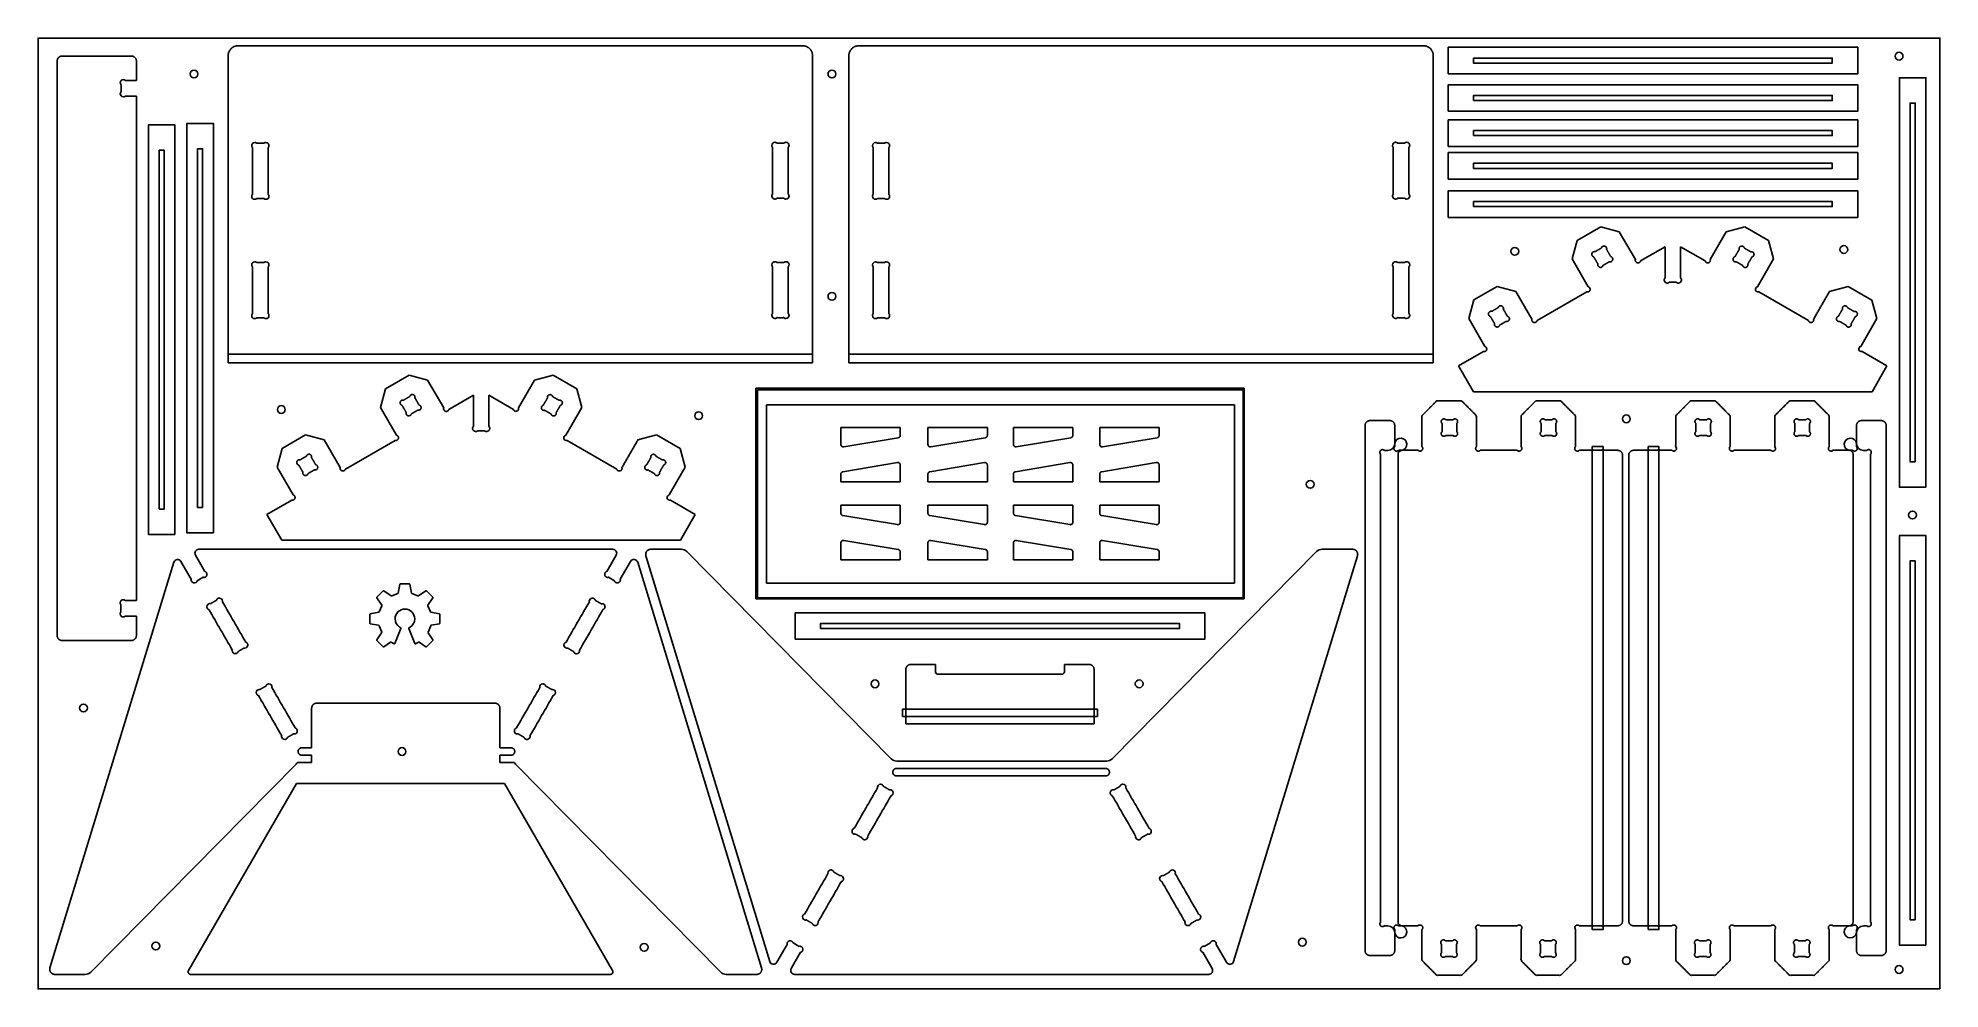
# Model space of a CAD drawing. Header units: millimetres. Extents: x 0 to 2438, y 0 to 1219.
import ezdxf

# ---------------------------------------------------------------- set-up
doc = ezdxf.new("R2010")
doc.units = ezdxf.units.MM
doc.header["$MEASUREMENT"] = 0
for name, color, linetype, true_color in [('Angled Pocket Top', 3, 'Continuous', 0x00ff00), ('Board Fixings', 6, 'Continuous', 0xff00ff), ('Pockets 10mm', 5, 'Continuous', 0x0000ff), ('Pockets 5mm', 4, 'Continuous', 0x00ffff), ('Profile - inside', 30, 'Continuous', 0xff7f00), ('Profile - outside', 18, 'Continuous', 0x000000), ('Stock Perimeter', 1, 'Continuous', 0xff0007)]:
    doc.layers.add(name, color=color, linetype=linetype, true_color=true_color)

msp = doc.modelspace()

# ---------------------------------------------------------------- linework, layer by layer
at = {"layer": 'Angled Pocket Top'}
for p, q in [((243.7, 814), (993, 814)), ((1039.5, 814), (1788.8, 814))]:
    msp.add_line(p, q, dxfattribs=at)
at = {"layer": 'Board Fixings'}
for centre in [(2386, 1195.9), (200, 1173), (1017.8, 1173), (2315.2, 948), (1893.3, 945.8), (1017.8, 888.1), (312, 742.9), (847, 735), (2036.4, 730.9), (1631, 647), (2403.2, 607.6), (1073.1, 391.2), (1411.8, 391.2), (58.3, 360.3), (466.7, 304.4), (151, 55), (777.1, 53.4), (1621, 60), (2036.4, 36.2), (2386, 25)]:
    msp.add_circle(centre, 5, dxfattribs=at)
at = {"layer": 'Pockets 10mm'}
for p, q in [((920.3, 770.1), (1546.3, 770.1)), ((920.3, 500.1), (920.3, 770.1)), ((1546.3, 770.1), (1546.3, 500.1)), ((933.8, 748.9), (933.8, 520.3)), ((1533.8, 748.9), (933.8, 748.9)), ((1533.8, 520.3), (1533.8, 748.9)), ((1721.3, 85.8), (1721.3, 685.7)), ((1726.2, 690.5), (1730.4, 690.5)), ((1743.6, 685.5), (1743.6, 86)), ((2327.1, 86), (2327.1, 685.6)), ((2340.4, 690.5), (2344.6, 690.5)), ((2349.4, 685.7), (2349.4, 85.9)), ((464, 519.1), (461.9, 507.6)), ((476, 519.5), (464.6, 519.5)), ((478.7, 507.6), (476.6, 519.1)), ((933.8, 520.3), (1533.8, 520.3)), ((434.4, 501.6), (440.8, 492.2)), ((442.5, 510.4), (434.5, 502.4)), ((440.9, 491.4), (437.5, 483.5)), ((452.8, 503.9), (443.3, 510.5)), ((461.3, 507), (453.7, 503.9)), ((486.9, 503.9), (479.3, 507)), ((497.3, 510.5), (487.8, 503.9)), ((506.1, 502.4), (498.1, 510.4)), ((499.7, 492.2), (506.2, 501.6)), ((503.1, 483.5), (499.7, 491.4)), ((1546.3, 500.1), (920.3, 500.1)), ((425.3, 480.3), (425.3, 468.9)), ((436.9, 482.9), (425.8, 480.9)), ((425.8, 468.3), (436.6, 466.3)), ((437.2, 465.7), (440.6, 457.3)), ((465.1, 462.9), (464.1, 463.5)), ((476.5, 463.5), (475.5, 462.9)), ((500, 457.3), (503.4, 465.7)), ((514.8, 480.9), (503.7, 482.9)), ((504, 466.3), (514.8, 468.3)), ((515.3, 468.9), (515.3, 480.3)), ((440.5, 456.5), (434.4, 447.6)), ((434.5, 446.8), (442.5, 438.8)), ((443.3, 438.7), (452, 444.7)), ((452.9, 444.7), (456.7, 442.7)), ((457.4, 442.9), (465.3, 462.2)), ((475.3, 462.2), (483.2, 442.9)), ((483.9, 442.7), (487.7, 444.7)), ((488.6, 444.7), (497.3, 438.7)), ((498.1, 438.8), (506.1, 446.8)), ((506.2, 447.6), (500.1, 456.5)), ((1358.2, 358.9), (1108.4, 358.9)), ((1108.4, 358.9), (1108.4, 349.4)), ((1108.4, 349.4), (1358.2, 349.4)), ((1358.2, 349.4), (1358.2, 358.9)), ((1368.8, 282.7), (1100.5, 282.7)), ((1100.5, 273.2), (1368.8, 273.2)), ((1730.4, 81), (1726.2, 81)), ((2344.6, 81), (2340.4, 81))]:
    msp.add_line(p, q, dxfattribs=at)
for points in [[(2006.5, 695.3), (1992.6, 695.3), (1992.6, 76.2), (2006.5, 76.2), (2006.5, 695.3)], [(2064.3, 76.2), (2078.1, 76.2), (2078.1, 695.4), (2064.3, 695.4), (2064.3, 76.2)]]:
    msp.add_lwpolyline(points, dxfattribs=at)
for centre, radius, start, end in [((1730.4, 699.5), 9, 270.0677, 360), ((1747.1, 698.3), 7.86, 280.7441, 170.7674), ((1748.6, 685.5), 5, 90, 180), ((2323.6, 698.3), 7.86, 9.2326, 259.2559), ((2322.1, 685.6), 5, 0, 90), ((2340.4, 699.5), 9, 180, 269.9323), ((1730.4, 72), 9, 0, 89.9323), ((1747.1, 73.2), 7.86, 189.2326, 79.2559), ((1748.6, 86), 5, 180, 270), ((2323.6, 73.3), 7.86, 100.7441, 350.7674), ((2322.1, 86), 5, 270, 0), ((2340.4, 72), 9, 90.0677, 180)]:
    msp.add_arc(centre, radius, start, end, dxfattribs=at)
for points, weights, knots in [([(1721.3, 685.7), (1720.3, 686.7), (1720.3, 688.1), (1720.3, 691.5), (1723.7, 691.5), (1725.1, 691.5), (1726.2, 690.5)], [0.853553390593, 0.853553446071, 1, 0.707106781187, 1, 0.853553390593, 0.853553390593], [1917.8059293, 1917.8059293, 1917.8059293, 1917.9119581, 1917.9119581, 1918.1240156, 1918.1240156, 1918.2300443, 1918.2300443, 1918.2300443]), ([(2344.6, 690.5), (2345.6, 691.5), (2347, 691.5), (2350.4, 691.5), (2350.4, 688.1), (2350.4, 686.7), (2349.4, 685.7)], [0.853553390593, 0.853553390593, 1, 0.707106781187, 1, 0.853553446071, 0.853553390593], [1317.5507014, 1317.5507014, 1317.5507014, 1317.6567302, 1317.6567302, 1317.8687877, 1317.8687877, 1317.9748164, 1317.9748164, 1317.9748164]), ([(1100.5, 282.7), (1095.8, 282.7), (1095.8, 277.9), (1095.8, 273.2), (1100.5, 273.2)], [1, 0.707106781187, 1, 0.707106781187, 1], [25.4727134, 25.4727134, 25.4727134, 25.7672377, 25.7672377, 26.061762, 26.061762, 26.061762]), ([(1368.8, 273.2), (1373.6, 273.2), (1373.6, 277.9), (1373.6, 282.7), (1368.8, 282.7)], [1, 0.707106781187, 1, 0.707106781187, 1], [32.4840484, 32.4840484, 32.4840484, 32.7785727, 32.7785727, 33.073097, 33.073097, 33.073097]), ([(1726.2, 81), (1725.1, 80), (1723.7, 80), (1720.3, 80), (1720.3, 83.4), (1720.3, 84.8), (1721.3, 85.8)], [0.853553390593, 0.853553390593, 1, 0.707106781187, 1, 0.853553446071, 0.853553390593], [1317.5507014, 1317.5507014, 1317.5507014, 1317.6567302, 1317.6567302, 1317.8687877, 1317.8687877, 1317.9748164, 1317.9748164, 1317.9748164]), ([(2349.4, 85.9), (2350.4, 84.9), (2350.4, 83.4), (2350.4, 80), (2347, 80), (2345.6, 80), (2344.6, 81)], [0.853553390593, 0.853553446071, 1, 0.707106781187, 1, 0.853553390593, 0.853553390593], [1917.8059293, 1917.8059293, 1917.8059293, 1917.9119581, 1917.9119581, 1918.1240156, 1918.1240156, 1918.2300443, 1918.2300443, 1918.2300443])]:
    msp.add_rational_spline(points, weights, degree=2, knots=knots, dxfattribs=at)
for points in [[(464.6, 519.5), (464.3, 519.5), (464.1, 519.3), (464, 519.1)], [(476.6, 519.1), (476.5, 519.3), (476.3, 519.5), (476, 519.5)], [(434.5, 502.4), (434.3, 502.2), (434.3, 501.8), (434.4, 501.6)], [(440.8, 492.2), (441, 492), (441, 491.6), (440.9, 491.4)], [(443.3, 510.5), (443.1, 510.6), (442.7, 510.6), (442.5, 510.4)], [(453.7, 503.9), (453.4, 503.7), (453, 503.8), (452.8, 503.9)], [(461.9, 507.6), (461.9, 507.4), (461.6, 507.1), (461.3, 507)], [(479.3, 507), (479, 507.1), (478.7, 507.4), (478.7, 507.6)], [(487.8, 503.9), (487.5, 503.8), (487.2, 503.7), (486.9, 503.9)], [(498.1, 510.4), (497.9, 510.6), (497.5, 510.6), (497.3, 510.5)], [(499.7, 491.4), (499.6, 491.6), (499.6, 492), (499.7, 492.2)], [(506.2, 501.6), (506.3, 501.8), (506.3, 502.2), (506.1, 502.4)], [(425.8, 480.9), (425.6, 480.8), (425.3, 480.5), (425.3, 480.3)], [(425.3, 468.9), (425.3, 468.6), (425.6, 468.4), (425.8, 468.3)], [(436.6, 466.3), (436.9, 466.3), (437.2, 466), (437.2, 465.7)], [(437.5, 483.5), (437.4, 483.2), (437.1, 483), (436.9, 482.9)], [(464.1, 463.5), (464, 463.6), (463.7, 463.8), (463.5, 463.9)], [(477.1, 463.9), (476.9, 463.8), (476.6, 463.6), (476.5, 463.5)], [(503.7, 482.9), (503.5, 483), (503.2, 483.2), (503.1, 483.5)], [(503.4, 465.7), (503.4, 466), (503.7, 466.3), (504, 466.3)], [(515.3, 480.3), (515.3, 480.5), (515, 480.8), (514.8, 480.9)], [(514.8, 468.3), (515, 468.4), (515.3, 468.6), (515.3, 468.9)], [(434.4, 447.6), (434.3, 447.3), (434.3, 447), (434.5, 446.8)], [(440.6, 457.3), (440.7, 457.1), (440.7, 456.7), (440.5, 456.5)], [(452, 444.7), (452.3, 444.9), (452.6, 444.9), (452.9, 444.7)], [(456.7, 442.7), (457, 442.6), (457.3, 442.7), (457.4, 442.9)], [(465.3, 462.2), (465.4, 462.4), (465.3, 462.7), (465.1, 462.9)], [(475.5, 462.9), (475.3, 462.7), (475.1, 462.4), (475.3, 462.2)], [(483.2, 442.9), (483.3, 442.7), (483.6, 442.6), (483.9, 442.7)], [(487.7, 444.7), (488, 444.9), (488.3, 444.9), (488.6, 444.7)], [(500.1, 456.5), (499.9, 456.7), (499.9, 457.1), (500, 457.3)], [(506.1, 446.8), (506.3, 447), (506.3, 447.3), (506.2, 447.6)], [(442.5, 438.8), (442.7, 438.6), (443.1, 438.5), (443.3, 438.7)], [(497.3, 438.7), (497.5, 438.5), (497.9, 438.6), (498.1, 438.8)]]:
    msp.add_open_spline(points, degree=3, dxfattribs=at)
msp.add_open_spline([(463.5, 463.9), (460, 466.2), (457.7, 470.1), (457.7, 474.5), (457.7, 481.5), (463.4, 487.1), (470.3, 487.1), (477.2, 487.1), (482.9, 481.5), (482.9, 474.5), (482.9, 470.1), (480.6, 466.2), (477.1, 463.9)], degree=3, knots=[190, 190, 190, 190, 191, 191, 191, 192, 192, 192, 193, 193, 193, 194, 194, 194, 194], dxfattribs=at)
at = {"layer": 'Pockets 5mm'}
for points in [[(1840.4, 1187.1), (2300.4, 1187.1), (2300.4, 1193.6), (1840.4, 1193.6), (1840.4, 1187.1)], [(1840.4, 1139.1), (2300.4, 1139.1), (2300.4, 1145.6), (1840.4, 1145.6), (1840.4, 1139.1)], [(2406.7, 675.8), (2406.7, 1135.8), (2400.2, 1135.8), (2400.2, 675.8), (2406.7, 675.8)], [(1840.4, 1094.1), (2300.4, 1094.1), (2300.4, 1100.6), (1840.4, 1100.6), (1840.4, 1094.1)], [(161.8, 615.3), (161.8, 1075.3), (155.3, 1075.3), (155.3, 615.3), (161.8, 615.3)], [(211, 617.3), (211, 1077.3), (204.5, 1077.3), (204.5, 617.3), (211, 617.3)], [(1840.4, 1052.1), (2300.4, 1052.1), (2300.4, 1058.6), (1840.4, 1058.6), (1840.4, 1052.1)], [(1840.4, 1003.1), (2300.4, 1003.1), (2300.4, 1009.6), (1840.4, 1009.6), (1840.4, 1003.1)], [(2406.7, 88.7), (2406.7, 548.7), (2400.2, 548.7), (2400.2, 88.7), (2406.7, 88.7)], [(1003.3, 462.1), (1463.3, 462.1), (1463.3, 468.6), (1003.3, 468.6), (1003.3, 462.1)]]:
    msp.add_lwpolyline(points, dxfattribs=at)
at = {"layer": 'Profile - inside'}
for centre, radius, start, end in [((277.9, 1081.4), 3.93, 90, 180), ((12483.5, 1048.9), 12208.5, 179.85968, 180.14032), ((292.1, 1081.4), 3.93, 0, 90), ((-11913.5, 1048.9), 12208.5, 359.85968, 0.14032), ((944.7, 1081.6), 3.93, 90, 180), ((13150.2, 1049.1), 12208.5, 179.85968, 180.14032), ((958.9, 1081.6), 3.93, 0, 90), ((-11246.7, 1049.1), 12208.5, 359.85968, 0.14032), ((1073.7, 1081.4), 3.93, 90, 180), ((13279.3, 1048.9), 12208.5, 179.85968, 180.14032), ((1087.9, 1081.4), 3.93, 0, 90), ((-11117.7, 1048.9), 12208.5, 359.85968, 0.14032), ((1740.4, 1081.6), 3.93, 90, 180), ((13946, 1049.1), 12208.5, 179.85968, 180.14032), ((1754.6, 1081.6), 3.93, 0, 90), ((-10450.9, 1049.1), 12208.5, 359.85968, 0.14032), ((277.9, 1016.4), 3.93, 180, 270), ((292.1, 1016.4), 3.93, 270, 0), ((944.7, 1016.6), 3.93, 180, 270), ((958.9, 1016.6), 3.93, 270, 0), ((1073.7, 1016.4), 3.93, 180, 270), ((1087.9, 1016.4), 3.93, 270, 0), ((1740.4, 1016.6), 3.93, 180, 270), ((1754.6, 1016.6), 3.93, 270, 0), ((277.9, 928.4), 3.93, 90, 180), ((292.1, 928.4), 3.93, 0, 90), ((944.7, 928.5), 3.93, 90, 180), ((958.9, 928.5), 3.93, 0, 90), ((1073.7, 928.4), 3.93, 90, 180), ((1087.9, 928.4), 3.93, 0, 90), ((1740.4, 928.5), 3.93, 90, 180), ((1754.6, 928.5), 3.93, 0, 90), ((12483.5, 895.9), 12208.5, 179.85968, 180.14032), ((-11913.5, 895.9), 12208.5, 359.85968, 0.14032), ((13150.2, 896), 12208.5, 179.85968, 180.14032), ((-11246.7, 896), 12208.5, 359.85968, 0.14032), ((13279.3, 895.9), 12208.5, 179.85968, 180.14032), ((-11117.7, 895.9), 12208.5, 359.85968, 0.14032), ((13946, 896), 12208.5, 179.85968, 180.14032), ((-10450.9, 896), 12208.5, 359.85968, 0.14032), ((277.9, 863.4), 3.93, 180, 270), ((292.1, 863.4), 3.93, 270, 0), ((944.7, 863.5), 3.93, 180, 270), ((958.9, 863.5), 3.93, 270, 0), ((1073.7, 863.4), 3.93, 180, 270), ((1087.9, 863.4), 3.93, 270, 0), ((1740.4, 863.5), 3.93, 180, 270), ((1754.6, 863.5), 3.93, 270, 360), ((220.3, 490.1), 3.93, 90, 180), ((232.6, 497.2), 3.93, 360, 90), ((-10321.5, -5633.7), 12208.5, 29.85968, 30.14032), ((11264.7, -5633.8), 12208.5, 149.85968, 150.14032), ((710.6, 497.1), 3.93, 90, 180), ((722.9, 490), 3.93, 0, 90), ((10806.9, 6564.8), 12208.5, 209.85968, 210.14032), ((-9863.6, 6564.7), 12208.5, 329.85968, 330.14032), ((265.1, 440.9), 3.93, 270, 0), ((678.1, 440.9), 3.93, 180, 270), ((252.8, 433.8), 3.93, 180, 270), ((690.4, 433.8), 3.93, 270, 0), ((296, 387.2), 3.93, 0, 90), ((647.1, 387.2), 3.93, 90, 180), ((283.7, 380.1), 3.93, 90, 180), ((10870.3, 6454.8), 12208.5, 209.85968, 210.14032), ((-10258.1, -5743.7), 12208.5, 29.85968, 30.14032), ((11201.2, -5743.7), 12208.5, 149.85968, 150.14032), ((-9927.2, 6454.7), 12208.5, 329.85968, 330.14032), ((659.4, 380.1), 3.93, 0, 90), ((316.2, 323.8), 3.93, 180, 270), ((328.5, 330.9), 3.93, 270, 0), ((614.6, 330.9), 3.93, 180, 270), ((626.9, 323.8), 3.93, 270, 0), ((11634.2, -5872.3), 12208.5, 149.85968, 150.14032), ((-9494.2, 6326.1), 12208.5, 329.85968, 330.14032), ((1080.1, 258.6), 3.93, 90, 180), ((1092.4, 251.5), 3.93, 0, 90), ((1378.5, 251.5), 3.93, 90, 180), ((11965.1, 6326.1), 12208.5, 209.85968, 210.14032), ((1390.8, 258.6), 3.93, 360, 90), ((-9163.3, -5872.4), 12208.5, 29.85968, 30.14032), ((1047.6, 202.3), 3.93, 180, 270), ((1059.9, 195.2), 3.93, 270, 0), ((1411, 195.2), 3.93, 180, 270), ((1423.3, 202.3), 3.93, 270, 0), ((11570.6, -5982.3), 12208.5, 149.85968, 150.14032), ((1016.5, 148.6), 3.93, 90, 180), ((1454.2, 148.6), 3.93, 0, 90), ((-9099.9, -5982.4), 12208.5, 29.85968, 30.14032), ((-9557.8, 6216.2), 12208.5, 329.85968, 330.14032), ((1028.8, 141.5), 3.93, 0, 90), ((1441.9, 141.5), 3.93, 90, 180), ((12028.5, 6216.1), 12208.5, 209.85968, 210.14032), ((984, 92.3), 3.93, 180, 270), ((996.3, 85.2), 3.93, 270, 360), ((1474.4, 85.2), 3.93, 180, 270), ((1486.7, 92.3), 3.93, 270, 360)]:
    msp.add_arc(centre, radius, start, end, dxfattribs=at)
for points, weights in [([(275, 1078.8), (274, 1079.8), (274, 1081.4)], [0.853553390593, 0.853553390593, 1]), ([(277.9, 1085.3), (279.5, 1085.3), (280.5, 1084.2)], [1, 0.853553390593, 0.853553390593]), ([(289.5, 1084.2), (290.5, 1085.3), (292.1, 1085.3)], [0.853553390593, 0.853553390593, 1]), ([(296, 1081.4), (296, 1079.8), (295, 1078.8)], [1, 0.853553390593, 0.853553390593]), ([(941.8, 1079), (940.7, 1080), (940.7, 1081.6)], [0.853553390593, 0.853553390593, 1]), ([(944.7, 1085.5), (946.3, 1085.5), (947.3, 1084.5)], [1, 0.853553390593, 0.853553390593]), ([(956.3, 1084.5), (957.2, 1085.5), (958.9, 1085.5)], [0.853553390593, 0.853553390593, 1]), ([(962.8, 1081.6), (962.8, 1080), (961.7, 1079)], [1, 0.853553390593, 0.853553390593]), ([(1070.8, 1078.8), (1069.8, 1079.8), (1069.8, 1081.4)], [0.853553390593, 0.853553390593, 1]), ([(1073.7, 1085.3), (1075.3, 1085.3), (1076.3, 1084.2)], [1, 0.853553390593, 0.853553390593]), ([(1085.3, 1084.2), (1086.3, 1085.3), (1087.9, 1085.3)], [0.853553390593, 0.853553390593, 1]), ([(1091.8, 1081.4), (1091.8, 1079.8), (1090.7, 1078.8)], [1, 0.853553390593, 0.853553390593]), ([(1737.6, 1079), (1736.5, 1080), (1736.5, 1081.6)], [0.853553390593, 0.853553390593, 1]), ([(1740.4, 1085.5), (1742.1, 1085.5), (1743, 1084.5)], [1, 0.853553390593, 0.853553390593]), ([(1752, 1084.5), (1753, 1085.5), (1754.6, 1085.5)], [0.853553390593, 0.853553390593, 1]), ([(1758.6, 1081.6), (1758.6, 1080), (1757.5, 1079)], [1, 0.853553390593, 0.853553390593]), ([(274, 1016.4), (274, 1018), (275, 1019)], [1, 0.853553390593, 0.853553390593]), ([(280.5, 1013.5), (279.5, 1012.5), (277.9, 1012.5)], [0.853553390593, 0.853553390593, 1]), ([(292.1, 1012.5), (290.5, 1012.5), (289.5, 1013.5)], [1, 0.853553390593, 0.853553390593]), ([(295, 1019), (296, 1018), (296, 1016.4)], [0.853553390593, 0.853553390593, 1]), ([(940.7, 1016.6), (940.7, 1018.2), (941.8, 1019.2)], [1, 0.853553390593, 0.853553390593]), ([(947.3, 1013.8), (946.3, 1012.7), (944.7, 1012.7)], [0.853553390593, 0.853553390593, 1]), ([(958.9, 1012.7), (957.2, 1012.7), (956.3, 1013.8)], [1, 0.853553390593, 0.853553390593]), ([(961.7, 1019.2), (962.8, 1018.2), (962.8, 1016.6)], [0.853553390593, 0.853553390593, 1]), ([(1069.8, 1016.4), (1069.8, 1018), (1070.8, 1019)], [1, 0.853553390593, 0.853553390593]), ([(1076.3, 1013.5), (1075.3, 1012.5), (1073.7, 1012.5)], [0.853553390593, 0.853553390593, 1]), ([(1087.9, 1012.5), (1086.3, 1012.5), (1085.3, 1013.5)], [1, 0.853553390593, 0.853553390593]), ([(1090.7, 1019), (1091.8, 1018), (1091.8, 1016.4)], [0.853553390593, 0.853553390593, 1]), ([(1736.5, 1016.6), (1736.5, 1018.2), (1737.6, 1019.2)], [1, 0.853553390593, 0.853553390593]), ([(1743, 1013.8), (1742.1, 1012.7), (1740.4, 1012.7)], [0.853553390593, 0.853553390593, 1]), ([(1754.6, 1012.7), (1753, 1012.7), (1752, 1013.8)], [1, 0.853553390593, 0.853553390593]), ([(1757.5, 1019.2), (1758.6, 1018.2), (1758.6, 1016.6)], [0.853553390593, 0.853553390593, 1]), ([(275, 925.8), (274, 926.8), (274, 928.4)], [0.853553390593, 0.853553390593, 1]), ([(277.9, 932.3), (279.5, 932.3), (280.5, 931.3)], [1, 0.853553390593, 0.853553390593]), ([(289.5, 931.3), (290.5, 932.3), (292.1, 932.3)], [0.853553390593, 0.853553390593, 1]), ([(296, 928.4), (296, 926.8), (295, 925.8)], [1, 0.853553390593, 0.853553390593]), ([(941.8, 925.9), (940.7, 926.9), (940.7, 928.5)], [0.853553390593, 0.853553390593, 1]), ([(944.7, 932.4), (946.3, 932.4), (947.3, 931.4)], [1, 0.853553390593, 0.853553390593]), ([(956.3, 931.4), (957.2, 932.4), (958.9, 932.4)], [0.853553390593, 0.853553390593, 1]), ([(962.8, 928.5), (962.8, 926.9), (961.7, 925.9)], [1, 0.853553390593, 0.853553390593]), ([(1070.8, 925.8), (1069.8, 926.8), (1069.8, 928.4)], [0.853553390593, 0.853553390593, 1]), ([(1073.7, 932.3), (1075.3, 932.3), (1076.3, 931.3)], [1, 0.853553390593, 0.853553390593]), ([(1085.3, 931.3), (1086.3, 932.3), (1087.9, 932.3)], [0.853553390593, 0.853553390593, 1]), ([(1091.8, 928.4), (1091.8, 926.8), (1090.7, 925.8)], [1, 0.853553390593, 0.853553390593]), ([(1737.6, 925.9), (1736.5, 926.9), (1736.5, 928.5)], [0.853553390593, 0.853553390593, 1]), ([(1740.4, 932.4), (1742.1, 932.4), (1743, 931.4)], [1, 0.853553390593, 0.853553390593]), ([(1752, 931.4), (1753, 932.4), (1754.6, 932.4)], [0.853553390593, 0.853553390593, 1]), ([(1758.6, 928.5), (1758.6, 926.9), (1757.5, 925.9)], [1, 0.853553390593, 0.853553390593]), ([(274, 863.4), (274, 865), (275, 866)], [1, 0.853553390593, 0.853553390593]), ([(280.5, 860.6), (279.5, 859.5), (277.9, 859.5)], [0.853553390593, 0.853553390593, 1]), ([(292.1, 859.5), (290.5, 859.5), (289.5, 860.6)], [1, 0.853553390593, 0.853553390593]), ([(295, 866), (296, 865), (296, 863.4)], [0.853553390593, 0.853553390593, 1]), ([(940.7, 863.5), (940.7, 865.1), (941.8, 866.1)], [1, 0.853553390593, 0.853553390593]), ([(947.3, 860.7), (946.3, 859.6), (944.7, 859.6)], [0.853553390593, 0.853553390593, 1]), ([(958.9, 859.6), (957.2, 859.6), (956.3, 860.7)], [1, 0.853553390593, 0.853553390593]), ([(961.7, 866.1), (962.8, 865.1), (962.8, 863.5)], [0.853553390593, 0.853553390593, 1]), ([(1069.8, 863.4), (1069.8, 865), (1070.8, 866)], [1, 0.853553390593, 0.853553390593]), ([(1076.3, 860.6), (1075.3, 859.5), (1073.7, 859.5)], [0.853553390593, 0.853553390593, 1]), ([(1087.9, 859.5), (1086.3, 859.5), (1085.3, 860.6)], [1, 0.853553390593, 0.853553390593]), ([(1090.7, 866), (1091.8, 865), (1091.8, 863.4)], [0.853553390593, 0.853553390593, 1]), ([(1736.5, 863.5), (1736.5, 865.1), (1737.6, 866.1)], [1, 0.853553390593, 0.853553390593]), ([(1743, 860.7), (1742.1, 859.6), (1740.4, 859.6)], [0.853553390593, 0.853553390593, 1]), ([(1754.6, 859.6), (1753, 859.6), (1752, 860.7)], [1, 0.853553390593, 0.853553390593]), ([(1757.5, 866.1), (1758.6, 865.1), (1758.6, 863.5)], [0.853553390593, 0.853553390593, 1]), ([(216.3, 490.1), (216.3, 487.1), (219.1, 486.5)], [1, 0.758819064104, 0.914835742241]), ([(221.1, 493.9), (220.8, 494.1), (220.3, 494.1)], [0.914835791518, 0.94828775517, 1]), ([(232.6, 501.2), (229.5, 501.2), (228.9, 498.4)], [0.999999999881, 0.758819025842, 0.914835791518]), ([(236.3, 496.4), (236.5, 496.7), (236.5, 497.2)], [0.914835742024, 0.948287716885, 0.999999999881]), ([(706.7, 497.1), (706.7, 496.6), (706.9, 496.3)], [1, 0.948287729328, 0.914835758084]), ([(714.3, 498.3), (713.7, 501.1), (710.6, 501.1)], [0.914835791626, 0.758819025933, 1]), ([(722.9, 494), (722.4, 494), (722.1, 493.8)], [1.00000000012, 0.948287755282, 0.914835791626]), ([(724.1, 486.4), (726.9, 487), (726.9, 490)], [0.914835742349, 0.758819064194, 1.00000000012]), ([(269, 440.9), (269, 444), (266.2, 444.6)], [0.999999999762, 0.758819063923, 0.914835742024]), ([(677, 444.5), (674.2, 443.9), (674.2, 440.9)], [0.914835742566, 0.758819064373, 1.00000000035]), ([(249, 434.7), (248.8, 434.4), (248.8, 433.8)], [0.914835741807, 0.948287716661, 0.999999999644]), ([(252.8, 429.9), (255.8, 429.9), (256.4, 432.7)], [0.999999999644, 0.758819025663, 0.9148357913]), ([(264.2, 437.2), (264.5, 437), (265.1, 437)], [0.9148357913, 0.948287754944, 0.999999999762]), ([(678.1, 436.9), (678.7, 436.9), (679, 437.1)], [1.00000000035, 0.948287755506, 0.914835791842]), ([(686.8, 432.6), (687.4, 429.8), (690.4, 429.8)], [0.914835791842, 0.758819026113, 1.00000000024]), ([(694.4, 433.8), (694.4, 434.3), (694.2, 434.6)], [1.00000000024, 0.948287717223, 0.914835742349]), ([(296, 391.1), (293, 391.1), (292.3, 388.4)], [0.999999999764, 0.758819025754, 0.914835791409]), ([(650.8, 388.4), (650.1, 391.1), (647.1, 391.1)], [0.914835791626, 0.758819025933, 1]), ([(279.8, 380.1), (279.8, 377.1), (282.5, 376.4)], [0.999999999882, 0.758819064015, 0.914835742133]), ([(284.5, 383.9), (284.2, 384), (283.7, 384)], [0.914835791409, 0.948287755057, 0.999999999882]), ([(299.8, 386.4), (299.9, 386.7), (299.9, 387.2)], [0.914835741917, 0.948287716774, 0.999999999764]), ([(643.2, 387.2), (643.2, 386.7), (643.3, 386.4)], [1, 0.948287729328, 0.914835758084]), ([(659.4, 384), (658.9, 384), (658.6, 383.9)], [1.00000000012, 0.948287755282, 0.914835791626]), ([(660.6, 376.4), (663.3, 377.1), (663.3, 380.1)], [0.914835742349, 0.758819064194, 1.00000000012]), ([(312.4, 324.7), (312.3, 324.3), (312.3, 323.8)], [0.914835742133, 0.948287716998, 1]), ([(316.2, 319.9), (319.2, 319.9), (319.9, 322.7)], [1, 0.758819083435, 0.914835717231]), ([(327.7, 327.2), (328, 327), (328.5, 327)], [0.914835791193, 0.948287754833, 0.999999999645]), ([(332.4, 330.9), (332.4, 333.9), (329.7, 334.6)], [0.999999999645, 0.758819063835, 0.914835741917]), ([(613.4, 334.6), (610.7, 333.9), (610.7, 330.9)], [0.914835742567, 0.758819064374, 1.00000000036]), ([(614.6, 327), (615.1, 327), (615.4, 327.1)], [1.00000000036, 0.948287755507, 0.914835791843]), ([(623.2, 322.6), (623.9, 319.9), (626.9, 319.9)], [0.914835791843, 0.758819026112, 1.00000000024]), ([(630.8, 323.8), (630.8, 324.3), (630.7, 324.6)], [1.00000000024, 0.948287717223, 0.914835742349]), ([(1076.3, 257.8), (1076.1, 258.1), (1076.1, 258.6)], [0.914835742349, 0.948287717223, 1.00000000024]), ([(1080.1, 262.5), (1083.1, 262.5), (1083.7, 259.8)], [1.00000000024, 0.758819026112, 0.914835791843]), ([(1091.5, 255.3), (1091.8, 255.4), (1092.4, 255.4)], [0.914835791843, 0.948287755507, 1.00000000036]), ([(1096.3, 251.5), (1096.3, 248.5), (1093.5, 247.8)], [1.00000000036, 0.758819064374, 0.914835742567]), ([(1377.3, 247.8), (1374.5, 248.5), (1374.5, 251.5)], [0.914835741917, 0.758819063835, 0.999999999645]), ([(1378.5, 255.4), (1379, 255.4), (1379.3, 255.2)], [0.999999999645, 0.948287754833, 0.914835791193]), ([(1387.1, 259.7), (1387.7, 262.5), (1390.8, 262.5)], [0.914835642837, 0.758819140937, 1]), ([(1394.7, 258.6), (1394.7, 258), (1394.5, 257.7)], [1, 0.948287716998, 0.914835742133]), ([(1043.6, 202.3), (1043.6, 205.3), (1046.4, 206)], [1.00000000012, 0.758819064194, 0.914835742349]), ([(1048.4, 198.5), (1048.1, 198.4), (1047.6, 198.4)], [0.914835791626, 0.948287755282, 1.00000000012]), ([(1063.6, 196), (1063.8, 195.7), (1063.8, 195.2)], [0.914835758084, 0.948287729328, 1]), ([(1407, 195.2), (1407, 195.7), (1407.2, 196)], [0.999999999764, 0.948287716774, 0.914835741917]), ([(1423.3, 198.3), (1422.7, 198.3), (1422.4, 198.5)], [0.999999999882, 0.948287755057, 0.914835791409]), ([(1424.4, 206), (1427.2, 205.3), (1427.2, 202.3)], [0.914835742133, 0.758819064015, 0.999999999882]), ([(1059.9, 191.3), (1056.8, 191.3), (1056.2, 194)], [1, 0.758819025933, 0.914835791626]), ([(1414.6, 194), (1414, 191.2), (1411, 191.2)], [0.914835791409, 0.758819025754, 0.999999999764]), ([(1012.7, 147.8), (1012.6, 148.1), (1012.6, 148.6)], [0.914835742349, 0.948287717223, 1.00000000024]), ([(1016.5, 152.6), (1019.5, 152.6), (1020.2, 149.8)], [1.00000000024, 0.758819026113, 0.914835791842]), ([(1450.5, 149.7), (1451.2, 152.5), (1454.2, 152.5)], [0.9148357913, 0.758819025663, 0.999999999644]), ([(1458.1, 148.6), (1458.1, 148), (1458, 147.7)], [0.999999999644, 0.948287716661, 0.914835741807]), ([(1028, 145.3), (1028.3, 145.5), (1028.8, 145.5)], [0.914835791842, 0.948287755506, 1.00000000035]), ([(1032.7, 141.5), (1032.7, 138.5), (1030, 137.9)], [1.00000000035, 0.758819064373, 0.914835742566]), ([(1440.7, 137.8), (1438, 138.4), (1438, 141.5)], [0.914835742024, 0.758819063923, 0.999999999762]), ([(1441.9, 145.4), (1442.4, 145.4), (1442.7, 145.2)], [0.999999999762, 0.948287754944, 0.9148357913]), ([(980.1, 92.3), (980.1, 95.4), (982.8, 96)], [1.00000000012, 0.758819064194, 0.914835742349]), ([(984.8, 88.6), (984.5, 88.4), (984, 88.4)], [0.914835791626, 0.948287755282, 1.00000000012]), ([(996.3, 81.3), (993.3, 81.3), (992.6, 84.1)], [1, 0.758819025933, 0.914835791626]), ([(1000.1, 86.1), (1000.2, 85.8), (1000.2, 85.2)], [0.914835758084, 0.948287729328, 1]), ([(1470.5, 85.2), (1470.5, 85.7), (1470.6, 86)], [0.999999999881, 0.948287716885, 0.914835742024]), ([(1478.1, 84), (1477.4, 81.2), (1474.4, 81.2)], [0.914835791518, 0.758819025842, 0.999999999881]), ([(1486.7, 88.3), (1486.2, 88.3), (1485.9, 88.5)], [1, 0.94828775517, 0.914835791518]), ([(1487.9, 95.9), (1490.6, 95.3), (1490.6, 92.3)], [0.914835742241, 0.758819064104, 1])]:
    msp.add_rational_spline(points, weights, degree=2, dxfattribs=at)
for points in [[(280.5, 1084.2), (285, 1084.3), (289.5, 1084.2)], [(947.3, 1084.5), (951.8, 1084.5), (956.3, 1084.5)], [(1076.3, 1084.2), (1080.8, 1084.3), (1085.3, 1084.2)], [(1743, 1084.5), (1747.5, 1084.5), (1752, 1084.5)], [(289.5, 1013.5), (285, 1013.5), (280.5, 1013.5)], [(956.3, 1013.8), (951.8, 1013.7), (947.3, 1013.8)], [(1085.3, 1013.5), (1080.8, 1013.5), (1076.3, 1013.5)], [(1752, 1013.8), (1747.5, 1013.7), (1743, 1013.8)], [(280.5, 931.3), (285, 931.3), (289.5, 931.3)], [(947.3, 931.4), (951.8, 931.4), (956.3, 931.4)], [(1076.3, 931.3), (1080.8, 931.3), (1085.3, 931.3)], [(1743, 931.4), (1747.5, 931.4), (1752, 931.4)], [(289.5, 860.6), (285, 860.5), (280.5, 860.6)], [(956.3, 860.7), (951.8, 860.6), (947.3, 860.7)], [(1085.3, 860.6), (1080.8, 860.5), (1076.3, 860.6)], [(1752, 860.7), (1747.5, 860.6), (1743, 860.7)], [(228.9, 498.4), (224.9, 496.2), (221.1, 493.9)], [(722.1, 493.8), (718.3, 496.1), (714.3, 498.3)], [(256.4, 432.7), (260.4, 434.9), (264.2, 437.2)], [(679, 437.1), (682.8, 434.8), (686.8, 432.6)], [(292.3, 388.4), (288.4, 386.2), (284.5, 383.9)], [(658.6, 383.9), (654.7, 386.2), (650.8, 388.4)], [(319.9, 322.7), (323.8, 324.8), (327.7, 327.2)], [(615.4, 327.1), (619.3, 324.8), (623.2, 322.6)], [(1083.7, 259.8), (1087.7, 257.6), (1091.5, 255.3)], [(1379.3, 255.2), (1383.1, 257.5), (1387.1, 259.7)], [(1056.2, 194), (1052.3, 196.2), (1048.4, 198.5)], [(1422.4, 198.5), (1418.6, 196.2), (1414.6, 194)], [(1020.2, 149.8), (1024.1, 147.6), (1028, 145.3)], [(1442.7, 145.2), (1446.6, 147.5), (1450.5, 149.7)], [(992.6, 84.1), (988.7, 86.3), (984.8, 88.6)], [(1485.9, 88.5), (1482, 86.2), (1478.1, 84)]]:
    msp.add_open_spline(points, degree=2, dxfattribs=at)
for points, weights, knots in [([(2006.4, 927.7), (2005.8, 925.1), (2003.1, 925.1), (1999.7, 925.1), (1999.7, 928.6), (1999.7, 929), (1999.8, 929.5), (1997.2, 934.1), (1994.5, 938.7), (1992, 939.3), (1992, 942), (1992, 945.4), (1995.4, 945.4), (1995.9, 945.4), (1996.3, 945.3), (2000.3, 947.6), (2004.4, 950), (2005.1, 952.5), (2007.7, 952.5), (2011.1, 952.5), (2011.1, 949.1), (2011.1, 948.6), (2011, 948.2), (2013.7, 943.6), (2016.3, 939), (2018.9, 938.3), (2018.9, 935.7), (2018.9, 932.2), (2015.4, 932.2), (2015, 932.2), (2014.5, 932.4), (2010.5, 930), (2006.4, 927.7)], [0.914869486848, 0.758792985367, 1, 0.707106781187, 1, 0.948313839792, 0.914869543755, 0.914869543755, 0.914869543755, 0.75879294122, 0.999999999881, 0.707106781103, 0.999999999881, 0.948313795623, 0.914869486631, 0.914869486631, 0.914869486631, 0.758792985187, 0.999999999763, 0.707106781019, 0.999999999763, 0.948313839567, 0.914869543538, 0.914869543538, 0.914869543538, 0.75879294104, 0.999999999644, 0.707106780935, 0.999999999644, 0.948313795398, 0.914869486414, 0.914869486414, 0.914869486414], [-0.810809, -0.810809, -0.810809, -0.636173, -0.636173, -0.424115, -0.424115, -0.386694, -0.386694, 0.031469, 0.031469, 0.206105, 0.206105, 0.418162, 0.418162, 0.455584, 0.455584, 0.823746, 0.823746, 0.998382, 0.998382, 1.21044, 1.21044, 1.247861, 1.247861, 1.666023, 1.666023, 1.840659, 1.840659, 2.052717, 2.052717, 2.090138, 2.090138, 2.4583, 2.4583, 2.4583]), ([(2006.4, 927.7), (2005.8, 925.1), (2003.1, 925.1), (1999.7, 925.1), (1999.7, 928.6), (1999.7, 929), (1999.8, 929.5), (1997.2, 934.1), (1994.5, 938.7), (1992, 939.3), (1992, 942), (1992, 945.4), (1995.4, 945.4), (1995.9, 945.4), (1996.3, 945.3), (2000.3, 947.6), (2004.4, 950), (2005.1, 952.5), (2007.7, 952.5), (2011.1, 952.5), (2011.1, 949.1), (2011.1, 948.6), (2011, 948.2), (2013.7, 943.6), (2016.3, 939), (2018.9, 938.3), (2018.9, 935.7), (2018.9, 932.2), (2015.4, 932.2), (2015, 932.2), (2014.5, 932.4), (2010.5, 930), (2006.4, 927.7)], [0.914869486848, 0.758792985367, 1, 0.707106781187, 1, 0.948313839792, 0.914869543755, 0.914869543755, 0.914869543755, 0.75879294122, 0.999999999881, 0.707106781103, 0.999999999881, 0.948313795623, 0.914869486631, 0.914869486631, 0.914869486631, 0.758792985187, 0.999999999763, 0.707106781019, 0.999999999763, 0.948313839567, 0.914869543538, 0.914869543538, 0.914869543538, 0.75879294104, 0.999999999644, 0.707106780935, 0.999999999644, 0.948313795398, 0.914869486414, 0.914869486414, 0.914869486414], [-0.810809, -0.810809, -0.810809, -0.636173, -0.636173, -0.424115, -0.424115, -0.386694, -0.386694, 0.031469, 0.031469, 0.206105, 0.206105, 0.418162, 0.418162, 0.455584, 0.455584, 0.823746, 0.823746, 0.998382, 0.998382, 1.21044, 1.21044, 1.247861, 1.247861, 1.666023, 1.666023, 1.840659, 1.840659, 2.052717, 2.052717, 2.090138, 2.090138, 2.4583, 2.4583, 2.4583]), ([(2177.4, 932.3), (2177, 932.1), (2176.5, 932.1), (2173.1, 932.1), (2173.1, 935.6), (2173.1, 938.2), (2175.6, 938.9), (2178.3, 943.5), (2180.9, 948.1), (2180.8, 948.5), (2180.8, 949), (2180.8, 952.4), (2184.3, 952.4), (2186.9, 952.4), (2187.6, 949.9), (2191.6, 947.5), (2195.7, 945.2), (2196.1, 945.3), (2196.6, 945.3), (2200, 945.3), (2200, 941.9), (2200, 939.2), (2197.4, 938.6), (2194.8, 934), (2192.1, 929.4), (2192.2, 928.9), (2192.2, 928.5), (2192.2, 925), (2188.8, 925), (2186.2, 925), (2185.5, 927.6), (2181.5, 929.9), (2177.4, 932.3)], [0.91482014996, 0.948275664524, 1, 0.707106781187, 1, 0.758831160664, 0.914820093039, 0.914820093039, 0.914820093039, 0.948275620551, 1.00000000012, 0.70710678127, 1.00000000012, 0.758831116669, 0.914820150176, 0.914820150176, 0.914820150176, 0.948275664748, 1.00000000024, 0.707106781353, 1.00000000024, 0.758831160843, 0.914820093255, 0.914820093255, 0.914820093255, 0.948275620774, 1.00000000035, 0.707106781437, 1.00000000035, 0.758831116848, 0.914820150392, 0.914820150392, 0.914820150392], [-0.673621, -0.673621, -0.673621, -0.636173, -0.636173, -0.424115, -0.424115, -0.249506, -0.249506, 0.168656, 0.168656, 0.206105, 0.206105, 0.418162, 0.418162, 0.592771, 0.592771, 0.960933, 0.960933, 0.998382, 0.998382, 1.21044, 1.21044, 1.385048, 1.385048, 1.80321, 1.80321, 1.840659, 1.840659, 2.052717, 2.052717, 2.227325, 2.227325, 2.595488, 2.595488, 2.595488]), ([(2177.4, 932.3), (2177, 932.1), (2176.5, 932.1), (2173.1, 932.1), (2173.1, 935.6), (2173.1, 938.2), (2175.6, 938.9), (2178.3, 943.5), (2180.9, 948.1), (2180.8, 948.5), (2180.8, 949), (2180.8, 952.4), (2184.3, 952.4), (2186.9, 952.4), (2187.6, 949.9), (2191.6, 947.5), (2195.7, 945.2), (2196.1, 945.3), (2196.6, 945.3), (2200, 945.3), (2200, 941.9), (2200, 939.2), (2197.4, 938.6), (2194.8, 934), (2192.1, 929.4), (2192.2, 928.9), (2192.2, 928.5), (2192.2, 925), (2188.8, 925), (2186.2, 925), (2185.5, 927.6), (2181.5, 929.9), (2177.4, 932.3)], [0.91482014996, 0.948275664524, 1, 0.707106781187, 1, 0.758831160664, 0.914820093039, 0.914820093039, 0.914820093039, 0.948275620551, 1.00000000012, 0.70710678127, 1.00000000012, 0.758831116669, 0.914820150176, 0.914820150176, 0.914820150176, 0.948275664748, 1.00000000024, 0.707106781353, 1.00000000024, 0.758831160843, 0.914820093255, 0.914820093255, 0.914820093255, 0.948275620774, 1.00000000035, 0.707106781437, 1.00000000035, 0.758831116848, 0.914820150392, 0.914820150392, 0.914820150392], [-0.673621, -0.673621, -0.673621, -0.636173, -0.636173, -0.424115, -0.424115, -0.249506, -0.249506, 0.168656, 0.168656, 0.206105, 0.206105, 0.418162, 0.418162, 0.592771, 0.592771, 0.960933, 0.960933, 0.998382, 0.998382, 1.21044, 1.21044, 1.385048, 1.385048, 1.80321, 1.80321, 1.840659, 1.840659, 2.052717, 2.052717, 2.227325, 2.227325, 2.595488, 2.595488, 2.595488]), ([(1874, 851.2), (1873.3, 848.7), (1870.7, 848.7), (1867.2, 848.7), (1867.2, 852.1), (1867.2, 852.5), (1867.3, 853), (1864.7, 857.6), (1862, 862.2), (1859.5, 862.8), (1859.5, 865.5), (1859.5, 868.9), (1862.9, 868.9), (1863.4, 868.9), (1863.8, 868.8), (1867.9, 871.1), (1871.9, 873.5), (1872.6, 876), (1875.2, 876), (1878.7, 876), (1878.7, 872.6), (1878.7, 872.1), (1878.5, 871.7), (1881.2, 867.1), (1883.8, 862.5), (1886.4, 861.8), (1886.4, 859.2), (1886.4, 855.8), (1883, 855.8), (1882.5, 855.8), (1882.1, 855.9), (1878, 853.5), (1874, 851.2)], [0.914850751442, 0.758807463705, 1, 0.707106781187, 1, 0.948299361465, 0.914850808354, 0.914850808354, 0.914850808354, 0.758807419548, 0.999999999882, 0.707106781103, 0.999999999882, 0.948299317285, 0.914850751226, 0.914850751226, 0.914850751226, 0.758807463525, 0.999999999763, 0.707106781019, 0.999999999763, 0.948299361241, 0.914850808138, 0.914850808138, 0.914850808138, 0.758807419368, 0.999999999645, 0.707106780935, 0.999999999645, 0.948299317061, 0.914850751009, 0.914850751009, 0.914850751009], [-0.810798, -0.810798, -0.810798, -0.636173, -0.636173, -0.424115, -0.424115, -0.386683, -0.386683, 0.031479, 0.031479, 0.206105, 0.206105, 0.418162, 0.418162, 0.455594, 0.455594, 0.823756, 0.823756, 0.998382, 0.998382, 1.21044, 1.21044, 1.247871, 1.247871, 1.666034, 1.666034, 1.840659, 1.840659, 2.052717, 2.052717, 2.090149, 2.090149, 2.458311, 2.458311, 2.458311]), ([(1874, 851.2), (1873.3, 848.7), (1870.7, 848.7), (1867.2, 848.7), (1867.2, 852.1), (1867.2, 852.5), (1867.3, 853), (1864.7, 857.6), (1862, 862.2), (1859.5, 862.8), (1859.5, 865.5), (1859.5, 868.9), (1862.9, 868.9), (1863.4, 868.9), (1863.8, 868.8), (1867.9, 871.1), (1871.9, 873.5), (1872.6, 876), (1875.2, 876), (1878.7, 876), (1878.7, 872.6), (1878.7, 872.1), (1878.5, 871.7), (1881.2, 867.1), (1883.8, 862.5), (1886.4, 861.8), (1886.4, 859.2), (1886.4, 855.8), (1883, 855.8), (1882.5, 855.8), (1882.1, 855.9), (1878, 853.5), (1874, 851.2)], [0.914850751442, 0.758807463705, 1, 0.707106781187, 1, 0.948299361465, 0.914850808354, 0.914850808354, 0.914850808354, 0.758807419548, 0.999999999882, 0.707106781103, 0.999999999882, 0.948299317285, 0.914850751226, 0.914850751226, 0.914850751226, 0.758807463525, 0.999999999763, 0.707106781019, 0.999999999763, 0.948299361241, 0.914850808138, 0.914850808138, 0.914850808138, 0.758807419368, 0.999999999645, 0.707106780935, 0.999999999645, 0.948299317061, 0.914850751009, 0.914850751009, 0.914850751009], [-0.810798, -0.810798, -0.810798, -0.636173, -0.636173, -0.424115, -0.424115, -0.386683, -0.386683, 0.031479, 0.031479, 0.206105, 0.206105, 0.418162, 0.418162, 0.455594, 0.455594, 0.823756, 0.823756, 0.998382, 0.998382, 1.21044, 1.21044, 1.247871, 1.247871, 1.666034, 1.666034, 1.840659, 1.840659, 2.052717, 2.052717, 2.090149, 2.090149, 2.458311, 2.458311, 2.458311]), ([(2309.9, 855.8), (2309.5, 855.7), (2309, 855.7), (2305.6, 855.7), (2305.6, 859.1), (2305.6, 861.7), (2308.1, 862.4), (2310.8, 867), (2313.4, 871.6), (2313.3, 872), (2313.3, 872.5), (2313.3, 875.9), (2316.7, 875.9), (2319.4, 875.9), (2320, 873.4), (2324.1, 871), (2328.1, 868.7), (2328.6, 868.8), (2329, 868.8), (2332.5, 868.8), (2332.5, 865.4), (2332.5, 862.7), (2329.9, 862.1), (2327.3, 857.5), (2324.6, 852.9), (2324.7, 852.4), (2324.7, 852), (2324.7, 848.6), (2321.3, 848.6), (2318.7, 848.6), (2318, 851.1), (2313.9, 853.4), (2309.9, 855.8)], [0.914798710914, 0.948259090015, 1, 0.707106781187, 1, 0.758847735186, 0.914798653987, 0.914798653987, 0.914798653987, 0.948259046029, 1.00000000012, 0.70710678127, 1.00000000012, 0.758847691177, 0.914798711129, 0.914798711129, 0.914798711129, 0.948259090238, 1.00000000024, 0.707106781353, 1.00000000024, 0.758847735364, 0.914798654202, 0.914798654202, 0.914798654202, 0.948259046253, 1.00000000035, 0.707106781436, 1.00000000035, 0.758847691356, 0.914798711345, 0.914798711345, 0.914798711345], [-0.673633, -0.673633, -0.673633, -0.636173, -0.636173, -0.424115, -0.424115, -0.249518, -0.249518, 0.168644, 0.168644, 0.206105, 0.206105, 0.418162, 0.418162, 0.592759, 0.592759, 0.960921, 0.960921, 0.998382, 0.998382, 1.21044, 1.21044, 1.385036, 1.385036, 1.803198, 1.803198, 1.840659, 1.840659, 2.052717, 2.052717, 2.227313, 2.227313, 2.595476, 2.595476, 2.595476]), ([(2309.9, 855.8), (2309.5, 855.7), (2309, 855.7), (2305.6, 855.7), (2305.6, 859.1), (2305.6, 861.7), (2308.1, 862.4), (2310.8, 867), (2313.4, 871.6), (2313.3, 872), (2313.3, 872.5), (2313.3, 875.9), (2316.7, 875.9), (2319.4, 875.9), (2320, 873.4), (2324.1, 871), (2328.1, 868.7), (2328.6, 868.8), (2329, 868.8), (2332.5, 868.8), (2332.5, 865.4), (2332.5, 862.7), (2329.9, 862.1), (2327.3, 857.5), (2324.6, 852.9), (2324.7, 852.4), (2324.7, 852), (2324.7, 848.6), (2321.3, 848.6), (2318.7, 848.6), (2318, 851.1), (2313.9, 853.4), (2309.9, 855.8)], [0.914798710914, 0.948259090015, 1, 0.707106781187, 1, 0.758847735186, 0.914798653987, 0.914798653987, 0.914798653987, 0.948259046029, 1.00000000012, 0.70710678127, 1.00000000012, 0.758847691177, 0.914798711129, 0.914798711129, 0.914798711129, 0.948259090238, 1.00000000024, 0.707106781353, 1.00000000024, 0.758847735364, 0.914798654202, 0.914798654202, 0.914798654202, 0.948259046253, 1.00000000035, 0.707106781436, 1.00000000035, 0.758847691356, 0.914798711345, 0.914798711345, 0.914798711345], [-0.673633, -0.673633, -0.673633, -0.636173, -0.636173, -0.424115, -0.424115, -0.249518, -0.249518, 0.168644, 0.168644, 0.206105, 0.206105, 0.418162, 0.418162, 0.592759, 0.592759, 0.960921, 0.960921, 0.998382, 0.998382, 1.21044, 1.21044, 1.385036, 1.385036, 1.803198, 1.803198, 1.840659, 1.840659, 2.052717, 2.052717, 2.227313, 2.227313, 2.595476, 2.595476, 2.595476]), ([(478.6, 737.3), (478, 734.8), (475.3, 734.8), (471.9, 734.8), (471.9, 738.2), (471.9, 738.7), (472, 739.1), (469.4, 743.7), (466.7, 748.3), (464.2, 749), (464.2, 751.6), (464.2, 755), (467.6, 755), (468, 755), (468.5, 754.9), (472.5, 757.3), (476.6, 759.6), (477.3, 762.1), (479.9, 762.1), (483.3, 762.1), (483.3, 758.7), (483.3, 758.3), (483.2, 757.8), (485.9, 753.2), (488.5, 748.6), (491.1, 747.9), (491.1, 745.3), (491.1, 741.9), (487.6, 741.9), (487.2, 741.9), (486.7, 742), (482.7, 739.7), (478.6, 737.3)], [0.914869486848, 0.758792985367, 1, 0.707106781187, 1, 0.948313839792, 0.914869543755, 0.914869543755, 0.914869543755, 0.75879294122, 0.999999999881, 0.707106781103, 0.999999999881, 0.948313795623, 0.914869486631, 0.914869486631, 0.914869486631, 0.758792985187, 0.999999999763, 0.707106781019, 0.999999999763, 0.948313839567, 0.914869543538, 0.914869543538, 0.914869543538, 0.75879294104, 0.999999999644, 0.707106780935, 0.999999999644, 0.948313795398, 0.914869486414, 0.914869486414, 0.914869486414], [-0.810809, -0.810809, -0.810809, -0.636173, -0.636173, -0.424115, -0.424115, -0.386694, -0.386694, 0.031469, 0.031469, 0.206105, 0.206105, 0.418162, 0.418162, 0.455584, 0.455584, 0.823746, 0.823746, 0.998382, 0.998382, 1.21044, 1.21044, 1.247861, 1.247861, 1.666023, 1.666023, 1.840659, 1.840659, 2.052717, 2.052717, 2.090138, 2.090138, 2.4583, 2.4583, 2.4583]), ([(649.6, 741.9), (649.2, 741.8), (648.7, 741.8), (645.3, 741.8), (645.3, 745.2), (645.3, 747.8), (647.8, 748.5), (650.5, 753.1), (653.1, 757.7), (653, 758.1), (653, 758.6), (653, 762), (656.4, 762), (659.1, 762), (659.8, 759.5), (663.8, 757.1), (667.9, 754.8), (668.3, 754.9), (668.7, 754.9), (672.2, 754.9), (672.2, 751.5), (672.2, 748.9), (669.6, 748.2), (667, 743.6), (664.3, 739), (664.4, 738.6), (664.4, 738.1), (664.4, 734.7), (661, 734.7), (658.4, 734.7), (657.7, 737.2), (653.7, 739.6), (649.6, 741.9)], [0.91482014996, 0.948275664524, 1, 0.707106781187, 1, 0.758831160664, 0.914820093039, 0.914820093039, 0.914820093039, 0.948275620551, 1.00000000012, 0.70710678127, 1.00000000012, 0.758831116669, 0.914820150176, 0.914820150176, 0.914820150176, 0.948275664748, 1.00000000024, 0.707106781353, 1.00000000024, 0.758831160843, 0.914820093255, 0.914820093255, 0.914820093255, 0.948275620774, 1.00000000035, 0.707106781437, 1.00000000035, 0.758831116848, 0.914820150392, 0.914820150392, 0.914820150392], [-0.673621, -0.673621, -0.673621, -0.636173, -0.636173, -0.424115, -0.424115, -0.249506, -0.249506, 0.168656, 0.168656, 0.206105, 0.206105, 0.418162, 0.418162, 0.592771, 0.592771, 0.960933, 0.960933, 0.998382, 0.998382, 1.21044, 1.21044, 1.385048, 1.385048, 1.80321, 1.80321, 1.840659, 1.840659, 2.052717, 2.052717, 2.227325, 2.227325, 2.595488, 2.595488, 2.595488]), ([(1799, 712), (1799, 713.5), (1800, 714.5), (1800, 719.8), (1800, 725.1), (1799, 726.1), (1799, 727.5), (1799, 730.9), (1802.4, 730.9), (1803.8, 730.9), (1804.8, 729.9), (1809.5, 729.9), (1814.2, 729.9), (1815.2, 730.9), (1816.6, 730.9), (1820, 730.9), (1820, 727.5), (1820, 726.1), (1819, 725.1), (1819, 719.8), (1819, 714.5), (1820, 713.5), (1820, 712), (1820, 708.6), (1816.6, 708.6), (1815.2, 708.6), (1814.2, 709.6), (1809.5, 709.6), (1804.8, 709.6), (1803.8, 708.6), (1802.4, 708.6), (1799, 708.6), (1799, 712)], [1, 0.853553446071, 0.853553390593, 0.853553390593, 0.853553390593, 0.853553328908, 1, 0.707106781187, 1, 0.853553385453, 0.853553390593, 0.853553390593, 0.853553390593, 0.853553430649, 1, 0.707106781187, 1, 0.85355344093, 0.853553390593, 0.853553390593, 0.853553390593, 0.853553370031, 1, 0.707106781187, 1, 0.853553390593, 0.853553390593, 0.853553390593, 0.853553390593, 0.853553390593, 1, 0.707106781187, 1], [-0.84823, -0.84823, -0.84823, -0.742201, -0.742201, -0.324039, -0.324039, -0.21801, -0.21801, -0.005953, -0.005953, 0.100076, 0.100076, 0.468238, 0.468238, 0.574267, 0.574267, 0.786325, 0.786325, 0.892353, 0.892353, 1.310516, 1.310516, 1.416544, 1.416544, 1.628602, 1.628602, 1.734631, 1.734631, 2.102793, 2.102793, 2.208822, 2.208822, 2.420879, 2.420879, 2.420879]), ([(1926, 712), (1926, 713.5), (1927, 714.5), (1927, 719.8), (1927, 725.1), (1926, 726.1), (1926, 727.5), (1926, 730.9), (1929.4, 730.9), (1930.8, 730.9), (1931.8, 729.9), (1936.5, 729.9), (1941.2, 729.9), (1942.2, 730.9), (1943.6, 730.9), (1947, 730.9), (1947, 727.5), (1947, 726.1), (1946, 725.1), (1946, 719.8), (1946, 714.5), (1947, 713.5), (1947, 712), (1947, 708.6), (1943.6, 708.6), (1942.2, 708.6), (1941.2, 709.6), (1936.5, 709.6), (1931.8, 709.6), (1930.8, 708.6), (1929.4, 708.6), (1926, 708.6), (1926, 712)], [1, 0.853553446071, 0.853553390593, 0.853553390593, 0.853553390593, 0.853553328908, 1, 0.707106781187, 1, 0.853553385453, 0.853553390593, 0.853553390593, 0.853553390593, 0.853553430649, 1, 0.707106781187, 1, 0.85355344093, 0.853553390593, 0.853553390593, 0.853553390593, 0.853553370031, 1, 0.707106781187, 1, 0.853553390593, 0.853553390593, 0.853553390593, 0.853553390593, 0.853553390593, 1, 0.707106781187, 1], [-0.84823, -0.84823, -0.84823, -0.742201, -0.742201, -0.324039, -0.324039, -0.21801, -0.21801, -0.005953, -0.005953, 0.100076, 0.100076, 0.468238, 0.468238, 0.574267, 0.574267, 0.786325, 0.786325, 0.892353, 0.892353, 1.310516, 1.310516, 1.416544, 1.416544, 1.628602, 1.628602, 1.734631, 1.734631, 2.102793, 2.102793, 2.208822, 2.208822, 2.420879, 2.420879, 2.420879]), ([(2130.1, 709.6), (2129.1, 708.6), (2127.7, 708.6), (2124.3, 708.6), (2124.3, 712), (2124.3, 713.5), (2125.3, 714.5), (2125.3, 719.8), (2125.3, 725.1), (2124.3, 726.1), (2124.3, 727.5), (2124.3, 730.9), (2127.7, 730.9), (2129.1, 730.9), (2130.1, 729.9), (2134.8, 729.9), (2139.5, 729.9), (2140.5, 730.9), (2141.9, 730.9), (2145.3, 730.9), (2145.3, 727.5), (2145.3, 726.1), (2144.3, 725.1), (2144.3, 719.8), (2144.3, 714.5), (2145.3, 713.5), (2145.3, 712), (2145.3, 708.6), (2141.9, 708.6), (2140.5, 708.6), (2139.5, 709.6), (2134.8, 709.6), (2130.1, 709.6)], [0.853553390593, 0.853553430649, 1, 0.707106781187, 1, 0.85355344093, 0.853553390593, 0.853553390593, 0.853553390593, 0.853553370031, 1, 0.707106781187, 1, 0.853553390593, 0.853553390593, 0.853553390593, 0.853553390593, 0.853553390593, 1, 0.707106781187, 1, 0.853553446071, 0.853553390593, 0.853553390593, 0.853553390593, 0.853553328908, 1, 0.707106781187, 1, 0.853553385453, 0.853553390593, 0.853553390593, 0.853553390593], [-0.742201, -0.742201, -0.742201, -0.636173, -0.636173, -0.424115, -0.424115, -0.318086, -0.318086, 0.100076, 0.100076, 0.206105, 0.206105, 0.418162, 0.418162, 0.524191, 0.524191, 0.892353, 0.892353, 0.998382, 0.998382, 1.21044, 1.21044, 1.316468, 1.316468, 1.734631, 1.734631, 1.840659, 1.840659, 2.052717, 2.052717, 2.158746, 2.158746, 2.526908, 2.526908, 2.526908]), ([(2257.1, 709.6), (2256.1, 708.6), (2254.7, 708.6), (2251.3, 708.6), (2251.3, 712), (2251.3, 713.5), (2252.3, 714.5), (2252.3, 719.8), (2252.3, 725.1), (2251.3, 726.1), (2251.3, 727.5), (2251.3, 730.9), (2254.7, 730.9), (2256.1, 730.9), (2257.1, 729.9), (2261.8, 729.9), (2266.5, 729.9), (2267.5, 730.9), (2268.9, 730.9), (2272.3, 730.9), (2272.3, 727.5), (2272.3, 726.1), (2271.3, 725.1), (2271.3, 719.8), (2271.3, 714.5), (2272.3, 713.5), (2272.3, 712), (2272.3, 708.6), (2268.9, 708.6), (2267.5, 708.6), (2266.5, 709.6), (2261.8, 709.6), (2257.1, 709.6)], [0.853553390593, 0.853553430649, 1, 0.707106781187, 1, 0.85355344093, 0.853553390593, 0.853553390593, 0.853553390593, 0.853553370032, 1, 0.707106781187, 1, 0.853553390593, 0.853553390593, 0.853553390593, 0.853553390593, 0.853553390593, 1, 0.707106781187, 1, 0.853553446071, 0.853553390593, 0.853553390593, 0.853553390593, 0.853553328908, 1, 0.707106781187, 1, 0.853553385453, 0.853553390593, 0.853553390593, 0.853553390593], [-0.742201, -0.742201, -0.742201, -0.636173, -0.636173, -0.424115, -0.424115, -0.318086, -0.318086, 0.100076, 0.100076, 0.206105, 0.206105, 0.418162, 0.418162, 0.524191, 0.524191, 0.892353, 0.892353, 0.998382, 0.998382, 1.21044, 1.21044, 1.316468, 1.316468, 1.734631, 1.734631, 1.840659, 1.840659, 2.052717, 2.052717, 2.158746, 2.158746, 2.526908, 2.526908, 2.526908]), ([(346.2, 660.8), (345.5, 658.3), (342.9, 658.3), (339.4, 658.3), (339.4, 661.7), (339.4, 662.2), (339.5, 662.6), (336.9, 667.2), (334.2, 671.8), (331.7, 672.5), (331.7, 675.1), (331.7, 678.5), (335.1, 678.5), (335.6, 678.5), (336, 678.4), (340.1, 680.8), (344.1, 683.1), (344.8, 685.6), (347.4, 685.6), (350.8, 685.6), (350.8, 682.2), (350.8, 681.8), (350.7, 681.3), (353.4, 676.7), (356, 672.1), (358.6, 671.4), (358.6, 668.8), (358.6, 665.4), (355.2, 665.4), (354.7, 665.4), (354.3, 665.5), (350.2, 663.2), (346.2, 660.8)], [0.914850751442, 0.758807463705, 1, 0.707106781187, 1, 0.948299361465, 0.914850808354, 0.914850808354, 0.914850808354, 0.758807419548, 0.999999999882, 0.707106781103, 0.999999999882, 0.948299317285, 0.914850751226, 0.914850751226, 0.914850751226, 0.758807463525, 0.999999999763, 0.707106781019, 0.999999999763, 0.948299361241, 0.914850808138, 0.914850808138, 0.914850808138, 0.758807419368, 0.999999999645, 0.707106780935, 0.999999999645, 0.948299317061, 0.914850751009, 0.914850751009, 0.914850751009], [-0.810798, -0.810798, -0.810798, -0.636173, -0.636173, -0.424115, -0.424115, -0.386683, -0.386683, 0.031479, 0.031479, 0.206105, 0.206105, 0.418162, 0.418162, 0.455594, 0.455594, 0.823756, 0.823756, 0.998382, 0.998382, 1.21044, 1.21044, 1.247871, 1.247871, 1.666034, 1.666034, 1.840659, 1.840659, 2.052717, 2.052717, 2.090149, 2.090149, 2.458311, 2.458311, 2.458311]), ([(782.1, 665.4), (781.6, 665.3), (781.2, 665.3), (777.8, 665.3), (777.8, 668.7), (777.8, 671.3), (780.3, 672), (783, 676.6), (785.6, 681.2), (785.5, 681.7), (785.5, 682.1), (785.5, 685.5), (788.9, 685.5), (791.6, 685.5), (792.2, 683), (796.3, 680.7), (800.3, 678.3), (800.8, 678.4), (801.2, 678.4), (804.7, 678.4), (804.7, 675), (804.7, 672.4), (802.1, 671.7), (799.5, 667.1), (796.8, 662.5), (796.9, 662.1), (796.9, 661.6), (796.9, 658.2), (793.5, 658.2), (790.9, 658.2), (790.2, 660.7), (786.1, 663.1), (782.1, 665.4)], [0.914798710914, 0.948259090015, 1, 0.707106781187, 1, 0.758847735186, 0.914798653987, 0.914798653987, 0.914798653987, 0.948259046029, 1.00000000012, 0.70710678127, 1.00000000012, 0.758847691177, 0.914798711129, 0.914798711129, 0.914798711129, 0.948259090238, 1.00000000024, 0.707106781353, 1.00000000024, 0.758847735364, 0.914798654202, 0.914798654202, 0.914798654202, 0.948259046253, 1.00000000035, 0.707106781436, 1.00000000035, 0.758847691356, 0.914798711345, 0.914798711345, 0.914798711345], [-0.673633, -0.673633, -0.673633, -0.636173, -0.636173, -0.424115, -0.424115, -0.249518, -0.249518, 0.168644, 0.168644, 0.206105, 0.206105, 0.418162, 0.418162, 0.592759, 0.592759, 0.960921, 0.960921, 0.998382, 0.998382, 1.21044, 1.21044, 1.385036, 1.385036, 1.803198, 1.803198, 1.840659, 1.840659, 2.052717, 2.052717, 2.227313, 2.227313, 2.595476, 2.595476, 2.595476]), ([(1813.6, 61.9), (1814.6, 62.9), (1816, 62.9), (1819.5, 62.9), (1819.5, 59.5), (1819.5, 58.1), (1818.5, 57.1), (1818.5, 51.8), (1818.5, 46.4), (1819.5, 45.4), (1819.5, 44), (1819.5, 40.6), (1816, 40.6), (1814.6, 40.6), (1813.6, 41.6), (1808.9, 41.6), (1804.3, 41.6), (1803.2, 40.6), (1801.8, 40.6), (1798.4, 40.6), (1798.4, 44), (1798.4, 45.4), (1799.4, 46.4), (1799.4, 51.8), (1799.4, 57.1), (1798.4, 58.1), (1798.4, 59.5), (1798.4, 62.9), (1801.8, 62.9), (1803.2, 62.9), (1804.3, 61.9), (1808.9, 61.9), (1813.6, 61.9)], [0.853553390593, 0.853553430649, 1, 0.707106781187, 1, 0.85355344093, 0.853553390593, 0.853553390593, 0.853553390593, 0.853553370032, 1, 0.707106781187, 1, 0.853553390593, 0.853553390593, 0.853553390593, 0.853553390593, 0.853553390593, 1, 0.707106781187, 1, 0.853553446071, 0.853553390593, 0.853553390593, 0.853553390593, 0.853553328908, 1, 0.707106781187, 1, 0.853553385453, 0.853553390593, 0.853553390593, 0.853553390593], [-0.742201, -0.742201, -0.742201, -0.636173, -0.636173, -0.424115, -0.424115, -0.318086, -0.318086, 0.100076, 0.100076, 0.206105, 0.206105, 0.418162, 0.418162, 0.524191, 0.524191, 0.892353, 0.892353, 0.998382, 0.998382, 1.21044, 1.21044, 1.316468, 1.316468, 1.734631, 1.734631, 1.840659, 1.840659, 2.052717, 2.052717, 2.158746, 2.158746, 2.526908, 2.526908, 2.526908]), ([(1940.6, 61.9), (1941.6, 62.9), (1943, 62.9), (1946.5, 62.9), (1946.5, 59.5), (1946.5, 58.1), (1945.5, 57.1), (1945.5, 51.8), (1945.5, 46.4), (1946.5, 45.4), (1946.5, 44), (1946.5, 40.6), (1943, 40.6), (1941.6, 40.6), (1940.6, 41.6), (1935.9, 41.6), (1931.3, 41.6), (1930.2, 40.6), (1928.8, 40.6), (1925.4, 40.6), (1925.4, 44), (1925.4, 45.4), (1926.4, 46.4), (1926.4, 51.8), (1926.4, 57.1), (1925.4, 58.1), (1925.4, 59.5), (1925.4, 62.9), (1928.8, 62.9), (1930.2, 62.9), (1931.3, 61.9), (1935.9, 61.9), (1940.6, 61.9)], [0.853553390593, 0.853553430649, 1, 0.707106781187, 1, 0.85355344093, 0.853553390593, 0.853553390593, 0.853553390593, 0.853553370031, 1, 0.707106781187, 1, 0.853553390593, 0.853553390593, 0.853553390593, 0.853553390593, 0.853553390593, 1, 0.707106781187, 1, 0.853553446071, 0.853553390593, 0.853553390593, 0.853553390593, 0.853553328908, 1, 0.707106781187, 1, 0.853553385453, 0.853553390593, 0.853553390593, 0.853553390593], [-0.742201, -0.742201, -0.742201, -0.636173, -0.636173, -0.424115, -0.424115, -0.318086, -0.318086, 0.100076, 0.100076, 0.206105, 0.206105, 0.418162, 0.418162, 0.524191, 0.524191, 0.892353, 0.892353, 0.998382, 0.998382, 1.21044, 1.21044, 1.316468, 1.316468, 1.734631, 1.734631, 1.840659, 1.840659, 2.052717, 2.052717, 2.158746, 2.158746, 2.526908, 2.526908, 2.526908]), ([(2144.8, 59.5), (2144.8, 58.1), (2143.8, 57.1), (2143.8, 51.8), (2143.8, 46.4), (2144.8, 45.4), (2144.8, 44), (2144.8, 40.6), (2141.3, 40.6), (2139.9, 40.6), (2138.9, 41.6), (2134.2, 41.6), (2129.6, 41.6), (2128.5, 40.6), (2127.1, 40.6), (2123.7, 40.6), (2123.7, 44), (2123.7, 45.4), (2124.7, 46.4), (2124.7, 51.8), (2124.7, 57.1), (2123.7, 58.1), (2123.7, 59.5), (2123.7, 62.9), (2127.1, 62.9), (2128.5, 62.9), (2129.6, 61.9), (2134.2, 61.9), (2138.9, 61.9), (2139.9, 62.9), (2141.3, 62.9), (2144.8, 62.9), (2144.8, 59.5)], [1, 0.853553446071, 0.853553390593, 0.853553390593, 0.853553390593, 0.853553328908, 1, 0.707106781187, 1, 0.853553385453, 0.853553390593, 0.853553390593, 0.853553390593, 0.853553430649, 1, 0.707106781187, 1, 0.85355344093, 0.853553390593, 0.853553390593, 0.853553390593, 0.853553370031, 1, 0.707106781187, 1, 0.853553390593, 0.853553390593, 0.853553390593, 0.853553390593, 0.853553390593, 1, 0.707106781187, 1], [-0.84823, -0.84823, -0.84823, -0.742201, -0.742201, -0.324039, -0.324039, -0.21801, -0.21801, -0.005953, -0.005953, 0.100076, 0.100076, 0.468238, 0.468238, 0.574267, 0.574267, 0.786325, 0.786325, 0.892353, 0.892353, 1.310516, 1.310516, 1.416544, 1.416544, 1.628602, 1.628602, 1.734631, 1.734631, 2.102793, 2.102793, 2.208822, 2.208822, 2.420879, 2.420879, 2.420879]), ([(2271.8, 59.5), (2271.8, 58.1), (2270.8, 57.1), (2270.8, 51.8), (2270.8, 46.4), (2271.8, 45.4), (2271.8, 44), (2271.8, 40.6), (2268.3, 40.6), (2266.9, 40.6), (2265.9, 41.6), (2261.2, 41.6), (2256.6, 41.6), (2255.5, 40.6), (2254.1, 40.6), (2250.7, 40.6), (2250.7, 44), (2250.7, 45.4), (2251.7, 46.4), (2251.7, 51.8), (2251.7, 57.1), (2250.7, 58.1), (2250.7, 59.5), (2250.7, 62.9), (2254.1, 62.9), (2255.5, 62.9), (2256.6, 61.9), (2261.2, 61.9), (2265.9, 61.9), (2266.9, 62.9), (2268.3, 62.9), (2271.8, 62.9), (2271.8, 59.5)], [1, 0.853553446071, 0.853553390593, 0.853553390593, 0.853553390593, 0.853553328908, 1, 0.707106781187, 1, 0.853553385453, 0.853553390593, 0.853553390593, 0.853553390593, 0.853553430649, 1, 0.707106781187, 1, 0.85355344093, 0.853553390593, 0.853553390593, 0.853553390593, 0.853553370031, 1, 0.707106781187, 1, 0.853553390593, 0.853553390593, 0.853553390593, 0.853553390593, 0.853553390593, 1, 0.707106781187, 1], [-0.84823, -0.84823, -0.84823, -0.742201, -0.742201, -0.324039, -0.324039, -0.21801, -0.21801, -0.005953, -0.005953, 0.100076, 0.100076, 0.468238, 0.468238, 0.574267, 0.574267, 0.786325, 0.786325, 0.892353, 0.892353, 1.310516, 1.310516, 1.416544, 1.416544, 1.628602, 1.628602, 1.734631, 1.734631, 2.102793, 2.102793, 2.208822, 2.208822, 2.420879, 2.420879, 2.420879])]:
    msp.add_rational_spline(points, weights, degree=2, knots=knots, dxfattribs=at)
at = {"layer": 'Profile - outside'}
for p, q in [((36.8, 1196.1), (30.8, 1196.1)), ((243.7, 1196.6), (243.7, 819.4)), ((980.3, 1209.3), (256.4, 1209.3)), ((993, 819.4), (993, 1196.6)), ((1039.5, 1196.6), (1039.5, 819.4)), ((1776.1, 1209.3), (1052.2, 1209.3)), ((1788.8, 819.4), (1788.8, 1196.6)), ((24.5, 1189.7), (24.5, 453.1)), ((126.1, 1164.8), (126.1, 1189.7)), ((106.6, 1150.3), (106.6, 1159.3)), ((112, 1164.7), (126.1, 1164.8)), ((126.1, 1144.8), (112, 1144.8)), ((126.1, 498.1), (126.1, 1144.8)), ((2003.5, 977.3), (1973.2, 959.8)), ((2003.5, 977.3), (1973.2, 959.8)), ((2027.3, 970.9), (2003.5, 977.3)), ((2027.3, 970.9), (2003.5, 977.3)), ((2188.3, 977.3), (2164.4, 970.9)), ((2188.3, 977.3), (2164.4, 970.9)), ((2218.6, 959.8), (2188.3, 977.3)), ((2218.6, 959.8), (2188.3, 977.3)), ((1973.2, 959.8), (1966.8, 936)), ((1973.2, 959.8), (1966.8, 936)), ((2047.9, 935.2), (2027.3, 970.9)), ((2047.9, 935.2), (2027.3, 970.9)), ((2085.9, 951.5), (2054.5, 933.4)), ((2085.9, 951.5), (2054.5, 933.4)), ((2086, 911.5), (2085.9, 951.5)), ((2086, 911.5), (2085.9, 951.5)), ((2105.9, 951.5), (2105.9, 911.5)), ((2137.2, 933.5), (2105.9, 951.5)), ((2105.9, 951.5), (2105.9, 911.5)), ((2137.2, 933.5), (2105.9, 951.5)), ((2164.4, 970.9), (2143.9, 935.2)), ((2164.4, 970.9), (2143.9, 935.2)), ((2224.9, 936), (2218.6, 959.8)), ((2224.9, 936), (2218.6, 959.8)), ((1966.8, 936), (1987.4, 900.3)), ((1966.8, 936), (1987.4, 900.3)), ((2204.4, 900.3), (2224.9, 936)), ((2204.4, 900.3), (2224.9, 936)), ((2100.4, 906.1), (2091.4, 906.1)), ((2100.4, 906.1), (2091.4, 906.1)), ((1840.6, 883.4), (1834.2, 859.5)), ((1840.6, 883.4), (1834.2, 859.5)), ((1870.9, 900.8), (1840.6, 883.4)), ((1870.9, 900.8), (1840.6, 883.4)), ((1894.7, 894.4), (1870.9, 900.8)), ((1894.7, 894.4), (1870.9, 900.8)), ((1915.3, 858.7), (1894.7, 894.4)), ((1915.3, 858.7), (1894.7, 894.4)), ((1985.6, 893.7), (1921.9, 857)), ((1985.6, 893.7), (1921.9, 857)), ((2269.7, 857), (2206.1, 893.7)), ((2269.7, 857), (2206.1, 893.7)), ((2320.8, 900.8), (2296.9, 894.4)), ((2320.8, 900.8), (2296.9, 894.4)), ((2351, 883.3), (2320.8, 900.8)), ((2351, 883.3), (2320.8, 900.8)), ((2357.4, 859.5), (2351, 883.3)), ((2357.4, 859.5), (2351, 883.3)), ((1834.2, 859.5), (1854.8, 823.8)), ((1834.2, 859.5), (1854.8, 823.8)), ((2336.8, 823.8), (2357.4, 859.5)), ((2336.8, 823.8), (2357.4, 859.5)), ((243.7, 819.4), (243.7, 813.9)), ((243.7, 813.9), (243.7, 808.5)), ((243.7, 808.5), (243.7, 808.4)), ((243.7, 808.4), (243.7, 802.9)), ((993, 813.9), (993, 819.4)), ((993, 813.2), (993, 813.9)), ((993, 808.4), (993, 813.2)), ((993, 802.9), (993, 808.4)), ((1039.5, 819.4), (1039.5, 813.9)), ((1039.5, 813.9), (1039.5, 808.5)), ((1039.5, 808.5), (1039.5, 808.4)), ((1039.5, 808.4), (1039.5, 802.9)), ((1788.8, 813.9), (1788.8, 819.4)), ((1788.8, 813.2), (1788.8, 813.9)), ((1788.8, 808.4), (1788.8, 813.2)), ((1788.8, 802.9), (1788.8, 808.4)), ((1853, 817.2), (1821.1, 798.8)), ((1853, 817.2), (1821.1, 798.8)), ((2370.4, 798.8), (2338.6, 817.2)), ((2370.4, 798.8), (2338.6, 817.2)), ((243.7, 802.9), (993, 802.9)), ((475.7, 786.9), (445.4, 769.5)), ((499.5, 780.5), (475.7, 786.9)), ((520.1, 744.9), (499.5, 780.5)), ((636.6, 780.5), (616.1, 744.9)), ((660.5, 786.9), (636.6, 780.5)), ((690.7, 769.5), (660.5, 786.9)), ((1039.5, 802.9), (1788.8, 802.9)), ((1821.1, 798.8), (1840.2, 765.8)), ((1821.1, 798.8), (1840.2, 765.8)), ((2351.4, 765.8), (2370.4, 798.8)), ((2351.4, 765.8), (2370.4, 798.8)), ((445.4, 769.5), (439, 745.6)), ((558.1, 761.2), (526.7, 743.1)), ((558.2, 721.2), (558.1, 761.2)), ((578.1, 761.2), (578.1, 721.2)), ((609.4, 743.1), (578.1, 761.2)), ((697.1, 745.6), (690.7, 769.5)), ((1544.9, 768), (922.6, 768)), ((922.6, 768), (922.6, 748.9)), ((1544.9, 748.9), (1544.9, 768)), ((1840.2, 765.8), (2351.4, 765.8)), ((1840.2, 765.8), (2351.4, 765.8)), ((439, 745.6), (459.6, 710)), ((676.6, 709.9), (697.1, 745.6)), ((922.6, 748.9), (922.6, 520.3)), ((1544.9, 520.3), (1544.9, 748.9)), ((343, 710.4), (312.8, 693)), ((366.9, 704), (343, 710.4)), ((572.6, 715.7), (563.6, 715.7)), ((793, 710.4), (769.1, 704)), ((823.2, 693), (793, 710.4)), ((1029.3, 698.3), (1029.3, 719.9)), ((1029.3, 719.9), (1105.5, 719.9)), ((1105.5, 719.9), (1105.5, 709.9)), ((1217.1, 719.9), (1140.9, 719.9)), ((1140.9, 719.9), (1140.9, 698.3)), ((1217.1, 709.9), (1217.1, 719.9)), ((1250.5, 698.3), (1250.5, 719.9)), ((1250.5, 719.9), (1326.7, 719.9)), ((1326.7, 719.9), (1326.7, 709.9)), ((1361.1, 698.3), (1361.1, 719.9)), ((1361.1, 719.9), (1437.3, 719.9)), ((1437.3, 719.9), (1437.3, 709.9)), ((312.8, 693), (306.4, 669.1)), ((387.5, 668.4), (366.9, 704)), ((457.8, 703.3), (394.1, 666.6)), ((741.9, 666.6), (678.3, 703.3)), ((829.6, 669.1), (823.2, 693)), ((1102.8, 706.8), (1033, 695.1)), ((1144.6, 695.1), (1214.4, 706.8)), ((1324, 706.8), (1254.2, 695.1)), ((1434.6, 706.8), (1364.8, 695.1)), ((306.4, 669.1), (327, 633.5)), ((809, 633.5), (829.6, 669.1)), ((1029.3, 650.1), (1029.3, 660.1)), ((1031.9, 663.2), (1101.8, 674.9)), ((1105.5, 671.7), (1105.5, 650.1)), ((1140.9, 650.1), (1140.9, 660.1)), ((1143.5, 663.2), (1213.4, 674.9)), ((1217.1, 671.7), (1217.1, 650.1)), ((1250.5, 660.1), (1250.5, 650.1)), ((1323, 674.9), (1253.1, 663.2)), ((1326.7, 650.1), (1326.7, 671.7)), ((1361.1, 650.1), (1361.1, 660.1)), ((1363.7, 663.2), (1433.6, 674.9)), ((1437.3, 671.7), (1437.3, 650.1)), ((1105.5, 650.1), (1029.3, 650.1)), ((1217.1, 650.1), (1140.9, 650.1)), ((1250.5, 650.1), (1326.7, 650.1)), ((1437.3, 650.1), (1361.1, 650.1)), ((325.2, 626.9), (293.3, 608.5)), ((842.6, 608.5), (810.8, 626.8)), ((1029.3, 620.1), (1029.3, 610.1)), ((1105.5, 620.1), (1029.3, 620.1)), ((1105.5, 598.4), (1105.5, 620.1)), ((1140.9, 620.1), (1140.9, 610.1)), ((1217.1, 620.1), (1140.9, 620.1)), ((1217.1, 598.4), (1217.1, 620.1)), ((1250.5, 610.1), (1250.5, 620.1)), ((1250.5, 620.1), (1326.7, 620.1)), ((1326.7, 620.1), (1326.7, 598.4)), ((1361.1, 620.1), (1361.1, 610.1)), ((1437.3, 620.1), (1361.1, 620.1)), ((1437.3, 598.4), (1437.3, 620.1)), ((293.3, 608.5), (312.4, 575.5)), ((823.5, 575.5), (842.6, 608.5)), ((1031.9, 606.9), (1101.8, 595.3)), ((1143.5, 606.9), (1213.4, 595.3)), ((1323, 595.3), (1253.1, 606.9)), ((1363.7, 606.9), (1433.6, 595.3)), ((736.9, 563.7), (206.1, 563.7)), ((312.4, 575.5), (823.5, 575.5)), ((785.4, 563.7), (786, 563.7)), ((786, 563.7), (786.6, 563.7)), ((786.6, 563.7), (824.6, 563.7)), ((1029.3, 571.9), (1029.3, 550.3)), ((1102.8, 563.4), (1033, 575)), ((1140.9, 550.3), (1140.9, 571.9)), ((1144.6, 575), (1214.4, 563.4)), ((1250.5, 571.9), (1250.5, 550.3)), ((1324, 563.4), (1254.2, 575)), ((1361.1, 571.9), (1361.1, 550.3)), ((1434.6, 563.4), (1364.8, 575)), ((1646.4, 563.7), (1684.4, 563.7)), ((1684.4, 563.7), (1685, 563.7)), ((1685, 563.7), (1685.1, 563.7)), ((1685.1, 563.7), (1685.3, 563.7)), ((1685.3, 563.7), (1685.5, 563.7)), ((174.1, 547.1), (15.3, 26.9)), ((196.5, 525.3), (183.2, 548.2)), ((201.7, 556.2), (213.7, 535.3)), ((729.2, 535.3), (741.2, 556.2)), ((759.7, 548.2), (746.4, 525.3)), ((927.6, 26.9), (768.8, 547.1)), ((938.1, 35.3), (779.3, 555.5)), ((831.7, 560.7), (1093.8, 295.2)), ((1029.3, 550.3), (1105.5, 550.3)), ((1105.5, 550.3), (1105.5, 560.3)), ((1217.1, 550.3), (1140.9, 550.3)), ((1217.1, 560.3), (1217.1, 550.3)), ((1250.5, 550.3), (1326.7, 550.3)), ((1326.7, 550.3), (1326.7, 560.3)), ((1361.1, 550.3), (1437.3, 550.3)), ((1377.2, 295.2), (1639.2, 560.7)), ((1437.3, 550.3), (1437.3, 560.3)), ((1691.6, 555.5), (1532.8, 35.3)), ((211.8, 527.8), (204, 523.3)), ((739, 523.3), (731.2, 527.8)), ((922.6, 520.3), (922.6, 501.3)), ((1544.9, 501.3), (1544.9, 520.3)), ((106.3, 483.5), (106.3, 492.5)), ((111.8, 498), (126.1, 498.1)), ((922.6, 501.3), (1544.9, 501.3)), ((126.1, 478), (111.8, 478.1)), ((126.1, 453.1), (126.1, 478)), ((30.8, 446.8), (36.8, 446.8)), ((36.8, 446.8), (50.7, 446.8)), ((50.7, 446.8), (119.7, 446.8)), ((1150.7, 416.1), (1119, 416.1)), ((1150.7, 406.4), (1150.7, 416.1)), ((1315.8, 416.1), (1315.8, 406.4)), ((1347.6, 416.1), (1315.8, 416.1)), ((1112.6, 409.7), (1112.6, 358.9)), ((1312.8, 403.4), (1153.7, 403.4)), ((1353.9, 358.9), (1353.9, 409.7)), ((357.2, 366.4), (388.9, 366.4)), ((388.9, 366.4), (554, 366.4)), ((554, 366.4), (585.8, 366.4)), ((350.8, 318.8), (350.8, 360)), ((592.1, 360), (592.1, 318.8)), ((1112.6, 358.9), (1112.6, 349.4)), ((1112.6, 349.4), (1112.6, 339.9)), ((1353.9, 349.4), (1353.9, 358.9)), ((1353.9, 339.9), (1353.9, 349.4)), ((350.8, 309.2), (350.8, 318.8)), ((592.1, 318.8), (592.1, 309.2)), ((1112.6, 339.9), (1353.9, 339.9)), ((338.1, 309.2), (350.8, 309.2)), ((350.8, 299.7), (338.1, 299.7)), ((350.8, 290.2), (350.8, 299.7)), ((592.1, 309.2), (606.4, 309.2)), ((606.4, 299.7), (592.1, 299.7)), ((592.1, 299.7), (592.1, 290.2)), ((67.7, 21.7), (330.9, 288.3)), ((335.4, 290.2), (350.8, 290.2)), ((592.1, 290.2), (607.6, 290.2)), ((612.1, 288.3), (875.2, 21.7)), ((1100.9, 292.2), (1114.8, 292.2)), ((1114.8, 292.2), (1235.5, 292.2)), ((1235.5, 292.2), (1356.1, 292.2)), ((1356.1, 292.2), (1370, 292.2)), ((331.4, 263.6), (192.9, 23.5)), ((597.9, 263.6), (331.4, 263.6)), ((736.6, 23.5), (597.9, 263.6)), ((960.5, 57.1), (947.2, 34.2)), ((975.8, 54.6), (968, 59.1)), ((1503, 59.1), (1495.2, 54.6)), ((1523.7, 34.2), (1510.4, 57.1)), ((965.7, 26.2), (977.7, 47.1)), ((1493.2, 47.1), (1505.2, 26.2)), ((21.4, 18.7), (21.7, 18.7)), ((21.7, 18.7), (21.9, 18.7)), ((21.9, 18.7), (22, 18.7)), ((22, 18.7), (22.6, 18.7)), ((22.6, 18.7), (60.6, 18.7)), ((195.7, 18.7), (733.8, 18.7)), ((882.4, 18.7), (920.4, 18.7)), ((920.4, 18.7), (921, 18.7)), ((921, 18.7), (921.5, 18.7)), ((1500.9, 18.7), (970.1, 18.7))]:
    msp.add_line(p, q, dxfattribs=at)
for points in [[(1807.9, 1173.3), (2332.9, 1173.3), (2332.9, 1207.3), (1807.9, 1207.3), (1807.9, 1173.3)], [(1807.9, 1125.3), (2332.9, 1125.3), (2332.9, 1159.3), (1807.9, 1159.3), (1807.9, 1125.3)], [(2420.4, 643.3), (2420.4, 1168.3), (2386.4, 1168.3), (2386.4, 643.3), (2420.4, 643.3)], [(175.5, 582.8), (175.5, 1107.8), (141.5, 1107.8), (141.5, 582.8), (175.5, 582.8)], [(224.8, 584.8), (224.8, 1109.8), (190.8, 1109.8), (190.8, 584.8), (224.8, 584.8)], [(1807.9, 1080.3), (2332.9, 1080.3), (2332.9, 1114.3), (1807.9, 1114.3), (1807.9, 1080.3)], [(1807.9, 1038.3), (2332.9, 1038.3), (2332.9, 1072.3), (1807.9, 1072.3), (1807.9, 1038.3)], [(1807.9, 989.3), (2332.9, 989.3), (2332.9, 1023.3), (1807.9, 1023.3), (1807.9, 989.3)], [(2420.4, 56.2), (2420.4, 581.2), (2386.4, 581.2), (2386.4, 56.2), (2420.4, 56.2)], [(970.8, 448.3), (1495.8, 448.3), (1495.8, 482.3), (970.8, 482.3), (970.8, 448.3)]]:
    msp.add_lwpolyline(points, dxfattribs=at)
for centre, radius, start, end in [((109.4, 1161.9), 3.93, 90, 180), ((109.4, 1147.7), 3.93, 180, 270), ((2140.6, 934.3), 3.43, 194.9982, 15.0055), ((2140.6, 934.3), 3.43, 194.9982, 15.0055), ((2088.8, 908.9), 3.93, 180, 270), ((2088.8, 908.9), 3.93, 180, 270), ((2103, 908.9), 3.93, 270, 360), ((2103, 908.9), 3.93, 270, 360), ((2205.2, 897), 3.43, 105.0055, 284.9982), ((2205.2, 897), 3.43, 105.0055, 284.9982), ((2337.7, 820.5), 3.43, 105.013, 284.9957), ((2337.7, 820.5), 3.43, 105.013, 284.9957), ((612.7, 744), 3.43, 194.9982, 15.0055), ((561, 718.6), 3.93, 180, 270), ((575.2, 718.6), 3.93, 270, 360), ((677.4, 706.6), 3.43, 105.0055, 284.9982), ((809.9, 630.1), 3.43, 105.013, 284.9957), ((206.1, 558.7), 5, 90, 209.8479), ((736.9, 558.7), 5, 330.1521, 90), ((824.6, 553.7), 10, 44.6253, 90), ((1646.4, 553.7), 10, 90, 135.3747), ((178.9, 545.6), 5, 30.1386, 163.025), ((764, 545.6), 5, 16.975, 149.8613), ((200.3, 524.5), 3.93, 210, 300), ((742.7, 524.5), 3.93, 240, 330), ((109.2, 495.1), 3.93, 90, 180), ((109.2, 480.9), 3.93, 180, 270), ((1153.7, 406.4), 3, 180, 270), ((1312.8, 406.4), 3, 270, 0), ((1100.9, 302.2), 10, 224.6253, 270), ((1370, 302.2), 10, 270, 315.3747), ((334.1, 287), 3.43, 67.3127, 158.062), ((608.9, 287), 3.43, 21.938, 112.6873), ((964.3, 57.9), 3.93, 60, 150), ((1506.7, 57.9), 3.93, 30, 120), ((942.9, 36.7), 5, 196.975, 329.8613), ((970.1, 23.7), 5, 150.1521, 270), ((1500.9, 23.7), 5, 270, 29.8479), ((1528, 36.7), 5, 210.1386, 343.025), ((60.6, 28.7), 10, 270, 315.3747), ((882.4, 28.7), 10, 224.6253, 270)]:
    msp.add_arc(centre, radius, start, end, dxfattribs=at)
for points, weights in [([(30.8, 1196.1), (24.5, 1196.1), (24.5, 1189.7)], [1, 0.707106781187, 1]), ([(126.1, 1189.7), (126.1, 1196.1), (119.7, 1196.1)], [1.00000013966, 0.707106879943, 1.00000013966]), ([(256.4, 1209.3), (243.7, 1209.3), (243.7, 1196.6)], [1, 0.707106781187, 1]), ([(993, 1196.6), (993, 1209.3), (980.3, 1209.3)], [1, 0.707106781187, 1]), ([(1052.2, 1209.3), (1039.5, 1209.3), (1039.5, 1196.6)], [1, 0.707106781187, 1]), ([(1788.8, 1196.6), (1788.8, 1209.3), (1776.1, 1209.3)], [1, 0.707106781187, 1]), ([(106.6, 1159.3), (105.5, 1160.3), (105.5, 1161.9)], [1.00000013966, 1.00000018685, 1.17157303888]), ([(105.5, 1147.7), (105.5, 1149.3), (106.6, 1150.3)], [1.17157303888, 1.00000013364, 1.00000013966]), ([(109.4, 1165.8), (111.1, 1165.8), (112, 1164.7)], [1.17157303888, 1.00000019864, 1.00000013966]), ([(112, 1144.8), (111.1, 1143.8), (109.4, 1143.8)], [1.00000013966, 1.00000006739, 1.17157303888]), ([(2084.9, 908.9), (2084.9, 910.6), (2086, 911.5)], [1.07181848255, 0.914854353835, 0.914854299882]), ([(2084.9, 908.9), (2084.9, 910.6), (2086, 911.5)], [1.07181848255, 0.914854353835, 0.914854299882]), ([(2091.4, 906.1), (2090.4, 905), (2088.8, 905)], [0.914854299882, 0.914854343056, 1.07181848255]), ([(2091.4, 906.1), (2090.4, 905), (2088.8, 905)], [0.914854299882, 0.914854343056, 1.07181848255]), ([(2103, 905), (2101.4, 905), (2100.4, 906.1)], [1.07181848255, 0.914854294373, 0.914854299882]), ([(2103, 905), (2101.4, 905), (2100.4, 906.1)], [1.07181848255, 0.914854294373, 0.914854299882]), ([(2105.9, 911.5), (2107, 910.6), (2107, 908.9)], [0.914854299883, 0.914854233767, 1.07181848255]), ([(2105.9, 911.5), (2107, 910.6), (2107, 908.9)], [0.914854299883, 0.914854233767, 1.07181848255]), ([(557.1, 718.6), (557.1, 720.2), (558.2, 721.2)], [1.07181848255, 0.914854353835, 0.914854299882]), ([(563.6, 715.7), (562.6, 714.6), (561, 714.6)], [0.914854299882, 0.914854343056, 1.07181848255]), ([(575.2, 714.6), (573.6, 714.6), (572.6, 715.7)], [1.07181848255, 0.914854294373, 0.914854299882]), ([(578.1, 721.2), (579.1, 720.2), (579.1, 718.6)], [0.914854299883, 0.914854233767, 1.07181848255]), ([(1105.5, 709.9), (1105.5, 707.2), (1102.8, 706.8)], [1, 0.763019982473, 1]), ([(1214.4, 706.8), (1217.1, 707.2), (1217.1, 709.9)], [1, 0.763019982473, 1]), ([(1326.7, 709.9), (1326.7, 707.2), (1324, 706.8)], [1, 0.763019982473, 1]), ([(1437.3, 709.9), (1437.3, 707.2), (1434.6, 706.8)], [1, 0.763019982473, 1]), ([(1029.3, 660.1), (1029.3, 662.8), (1031.9, 663.2)], [1, 0.763019982473, 1]), ([(1140.9, 660.1), (1140.9, 662.8), (1143.5, 663.2)], [1, 0.763019982473, 1]), ([(1253.1, 663.2), (1250.5, 662.8), (1250.5, 660.1)], [1, 0.763019982473, 1]), ([(1361.1, 660.1), (1361.1, 662.8), (1363.7, 663.2)], [1, 0.763019982473, 1]), ([(1029.3, 610.1), (1029.3, 607.4), (1031.9, 606.9)], [1, 0.763019982473, 1]), ([(1140.9, 610.1), (1140.9, 607.4), (1143.5, 606.9)], [1, 0.763019982473, 1]), ([(1253.1, 606.9), (1250.5, 607.4), (1250.5, 610.1)], [1, 0.763019982473, 1]), ([(1361.1, 610.1), (1361.1, 607.4), (1363.7, 606.9)], [1, 0.763019982473, 1]), ([(1105.5, 560.3), (1105.5, 563), (1102.8, 563.4)], [1, 0.763019982473, 1]), ([(1214.4, 563.4), (1217.1, 563), (1217.1, 560.3)], [1, 0.763019982473, 1]), ([(1326.7, 560.3), (1326.7, 563), (1324, 563.4)], [1, 0.763019982473, 1]), ([(1437.3, 560.3), (1437.3, 563), (1434.6, 563.4)], [1, 0.763019982473, 1]), ([(196.9, 522.5), (196.1, 523.9), (196.5, 525.3)], [0.999999963703, 0.923879541023, 1]), ([(204, 523.3), (203.7, 521.9), (202.2, 521.1)], [1, 0.923879522874, 1]), ([(216.4, 530.6), (215.4, 526.8), (211.8, 527.8)], [1, 0.707106816801, 1]), ([(213.7, 535.3), (217.4, 534.4), (216.4, 530.6)], [1, 0.707106816801, 1]), ([(726.6, 530.6), (725.6, 534.4), (729.2, 535.3)], [1, 0.707106816713, 1]), ([(731.2, 527.8), (727.6, 526.8), (726.6, 530.6)], [1, 0.707106816713, 1]), ([(740.7, 521.1), (739.3, 521.9), (739, 523.3)], [1, 0.923879522853, 1]), ([(746.4, 525.3), (746.9, 523.9), (746.1, 522.5)], [0.999999487692, 0.923879779008, 1]), ([(106.3, 492.5), (105.3, 493.5), (105.3, 495.1)], [1.00000013966, 1.00000018685, 1.17157303888]), ([(109.2, 499.1), (110.8, 499.1), (111.8, 498)], [1.17157303888, 1.00000019863, 1.00000013966]), ([(105.3, 480.9), (105.3, 482.6), (106.3, 483.5)], [1.17157303888, 1.00000013364, 1.00000013966]), ([(111.8, 478.1), (110.8, 477), (109.2, 477)], [1.00000013966, 1.0000000674, 1.17157303888]), ([(24.5, 453.1), (24.5, 446.8), (30.8, 446.8)], [1, 0.707106949774, 1.00000013966]), ([(119.7, 446.8), (126.1, 446.8), (126.1, 453.1)], [1.00000013966, 0.707107118361, 1.00000013966]), ([(1119, 416.1), (1112.6, 416.1), (1112.6, 409.7)], [1, 0.707107019605, 1]), ([(1353.9, 409.7), (1353.9, 416.1), (1347.6, 416.1)], [1, 0.707106781187, 1]), ([(350.8, 360), (350.8, 366.4), (357.2, 366.4)], [0.999999581013, 0.707107060511, 0.999999860338]), ([(585.8, 366.4), (592.1, 366.4), (592.1, 360)], [0.999999860338, 0.707106851018, 1]), ([(960.9, 59.9), (960.1, 58.5), (960.5, 57.1)], [0.999999963703, 0.923879797156, 0.999999487692]), ([(968, 59.1), (967.7, 60.5), (966.2, 61.3)], [1, 0.923879522853, 1]), ([(980.4, 51.8), (979.4, 55.6), (975.8, 54.6)], [1, 0.707106816713, 1]), ([(977.7, 47.1), (981.4, 48), (980.4, 51.8)], [1, 0.707106816713, 1]), ([(1490.6, 51.8), (1489.6, 48), (1493.2, 47.1)], [1, 0.707106816801, 1]), ([(1495.2, 54.6), (1491.6, 55.6), (1490.6, 51.8)], [1, 0.707106816801, 1]), ([(1504.7, 61.3), (1503.3, 60.5), (1503, 59.1)], [0.999999963703, 0.923879541023, 1]), ([(1510.4, 57.1), (1510.9, 58.5), (1510.1, 59.9)], [1, 0.923879522874, 1])]:
    msp.add_rational_spline(points, weights, degree=2, dxfattribs=at)
msp.add_open_spline([(119.7, 1196.1), (85.2, 1196.1), (50.7, 1196.1), (43.8, 1196.1), (36.8, 1196.1)], degree=2, knots=[250.09204, 250.09204, 250.09204, 252.808278, 252.808278, 253.24129, 253.24129, 253.24129], dxfattribs=at)
for points, weights, knots in [([(2054.5, 933.4), (2053.9, 930.9), (2051.2, 930.9), (2047.8, 930.9), (2047.8, 934.3), (2047.8, 934.8), (2047.9, 935.2)], [0.914854299882, 0.759050839292, 1.00016785396, 0.707225471862, 1.00016785396, 0.94839465189, 0.914921734219], [112.9413027, 112.9413027, 112.9413027, 113.1158444, 113.1158444, 113.327902, 113.327902, 113.36538, 113.36538, 113.36538]), ([(2054.5, 933.4), (2053.9, 930.9), (2051.2, 930.9), (2047.8, 930.9), (2047.8, 934.3), (2047.8, 934.8), (2047.9, 935.2)], [0.914854299882, 0.759050839292, 1.00016785396, 0.707225471862, 1.00016785396, 0.94839465189, 0.914921734219], [112.9413027, 112.9413027, 112.9413027, 113.1158444, 113.1158444, 113.327902, 113.327902, 113.36538, 113.36538, 113.36538]), ([(1987.4, 900.3), (1989.9, 899.6), (1989.9, 897), (1989.9, 893.6), (1986.5, 893.6), (1986.1, 893.6), (1985.6, 893.7)], [0.914921734219, 0.758998673763, 1.00016785385, 0.707225471779, 1.00016785385, 0.948342486339, 0.914854299669], [119.927139, 119.927139, 119.927139, 120.1017185, 120.1017185, 120.3137761, 120.3137761, 120.3512918, 120.3512918, 120.3512918]), ([(1987.4, 900.3), (1989.9, 899.6), (1989.9, 897), (1989.9, 893.6), (1986.5, 893.6), (1986.1, 893.6), (1985.6, 893.7)], [0.914921734219, 0.758998673763, 1.00016785385, 0.707225471779, 1.00016785385, 0.948342486339, 0.914854299669], [119.927139, 119.927139, 119.927139, 120.1017185, 120.1017185, 120.3137761, 120.3137761, 120.3512918, 120.3512918, 120.3512918]), ([(1921.9, 857), (1921.2, 854.4), (1918.6, 854.4), (1915.2, 854.4), (1915.2, 857.8), (1915.2, 858.3), (1915.3, 858.7)], [0.914854299669, 0.759035837593, 1.0001576255, 0.707218239249, 1.0001576255, 0.948363234502, 0.914884297585], [123.2473405, 123.2473405, 123.2473405, 123.4218875, 123.4218875, 123.633945, 123.633945, 123.6714388, 123.6714388, 123.6714388]), ([(1921.9, 857), (1921.2, 854.4), (1918.6, 854.4), (1915.2, 854.4), (1915.2, 857.8), (1915.2, 858.3), (1915.3, 858.7)], [0.914854299669, 0.759035837593, 1.0001576255, 0.707218239249, 1.0001576255, 0.948363234502, 0.914884297585], [123.2473405, 123.2473405, 123.2473405, 123.4218875, 123.4218875, 123.633945, 123.633945, 123.6714388, 123.6714388, 123.6714388]), ([(2276.3, 858.7), (2276.5, 858.3), (2276.5, 857.9), (2276.5, 854.4), (2273, 854.4), (2270.4, 854.4), (2269.7, 857)], [0.914780146652, 0.948244735656, 1, 0.707106781187, 1, 0.758804721541, 0.914854299666], [163.6614038, 163.6614038, 163.6614038, 163.6988751, 163.6988751, 163.9109326, 163.9109326, 164.0855604, 164.0855604, 164.0855604]), ([(2276.3, 858.7), (2276.5, 858.3), (2276.5, 857.9), (2276.5, 854.4), (2273, 854.4), (2270.4, 854.4), (2269.7, 857)], [0.914780146652, 0.948244735656, 1, 0.707106781187, 1, 0.758804721541, 0.914854299666], [163.6614038, 163.6614038, 163.6614038, 163.6988751, 163.6988751, 163.9109326, 163.9109326, 164.0855604, 164.0855604, 164.0855604]), ([(1854.8, 823.8), (1857.3, 823.2), (1857.3, 820.5), (1857.3, 817.1), (1853.9, 817.1), (1853.4, 817.1), (1853, 817.2)], [0.914884297585, 0.75901263008, 1.00015762539, 0.707218239167, 1.00015762539, 0.948340026967, 0.914854299455], [130.2329876, 130.2329876, 130.2329876, 130.4075515, 130.4075515, 130.619609, 130.619609, 130.6571195, 130.6571195, 130.6571195]), ([(1854.8, 823.8), (1857.3, 823.2), (1857.3, 820.5), (1857.3, 817.1), (1853.9, 817.1), (1853.4, 817.1), (1853, 817.2)], [0.914884297585, 0.75901263008, 1.00015762539, 0.707218239167, 1.00015762539, 0.948340026967, 0.914854299455], [130.2329876, 130.2329876, 130.2329876, 130.4075515, 130.4075515, 130.619609, 130.619609, 130.6571195, 130.6571195, 130.6571195]), ([(526.7, 743.1), (526, 740.5), (523.4, 740.5), (520, 740.5), (520, 744), (520, 744.4), (520.1, 744.9)], [0.914854299882, 0.759050839292, 1.00016785396, 0.707225471862, 1.00016785396, 0.94839465189, 0.914921734219], [112.9413027, 112.9413027, 112.9413027, 113.1158444, 113.1158444, 113.327902, 113.327902, 113.36538, 113.36538, 113.36538]), ([(2007.5, 690.6), (1999.6, 690.6), (1991.6, 690.6), (1983.8, 690.6), (1976, 690.6), (1975, 689.6), (1973.6, 689.6), (1970.1, 689.6), (1970.1, 693), (1970.1, 694.4), (1971.1, 695.4), (1971.1, 715.2), (1971.1, 735), (1961.6, 744.5), (1952.1, 754.1), (1936.2, 754.1), (1920.3, 754.1), (1910.8, 744.5), (1901.3, 735), (1901.3, 715.2), (1901.3, 695.4), (1902.3, 694.4), (1902.3, 693), (1902.3, 689.6), (1898.9, 689.6), (1897.4, 689.6), (1896.4, 690.6), (1894.1, 690.6), (1891.8, 690.6), (1872.7, 690.6), (1853.7, 690.6), (1851.3, 690.6), (1849, 690.6), (1848, 689.6), (1846.6, 689.6), (1843.1, 689.6), (1843.1, 693), (1843.1, 694.4), (1844.1, 695.4), (1844.1, 715.2), (1844.1, 735), (1834.6, 744.5), (1825.1, 754.1), (1809.2, 754.1), (1793.3, 754.1), (1783.8, 744.5), (1774.3, 735), (1774.3, 715.2), (1774.3, 695.4), (1775.3, 694.4), (1775.3, 693), (1775.3, 689.6), (1771.9, 689.6), (1770.4, 689.6), (1769.4, 690.6), (1756.8, 690.6), (1744.2, 690.6), (1743.2, 689.6), (1741.8, 689.6), (1738.4, 689.6), (1738.4, 693), (1738.4, 694.4), (1739.4, 695.4), (1739.4, 708.9), (1739.4, 722.3), (1739.4, 728.7), (1733, 728.7), (1720.3, 728.7), (1707.6, 728.7), (1701.3, 728.7), (1701.3, 722.3), (1701.3, 706.4), (1701.3, 690.6), (1701.3, 385.8), (1701.3, 81), (1701.3, 65.1), (1701.3, 49.2), (1701.3, 42.9), (1707.6, 42.9), (1720.3, 42.9), (1733, 42.9), (1739.4, 42.9), (1739.4, 49.2), (1739.4, 62.7), (1739.4, 76.1), (1738.4, 77.1), (1738.4, 78.5), (1738.4, 82), (1741.8, 82), (1743.2, 82), (1744.2, 81), (1756.8, 81), (1769.4, 81), (1770.4, 82), (1771.9, 82), (1775.3, 82), (1775.3, 78.5), (1775.3, 77.1), (1774.3, 76.1), (1774.3, 56.3), (1774.3, 36.5), (1783.8, 27), (1793.3, 17.5), (1809.2, 17.5), (1825.1, 17.5), (1834.6, 27), (1844.1, 36.5), (1844.1, 56.3), (1844.1, 76.1), (1843.1, 77.1), (1843.1, 78.5), (1843.1, 82), (1846.6, 82), (1848, 82), (1849, 81), (1851.3, 81), (1853.7, 81), (1872.7, 81), (1891.8, 81), (1894.1, 81), (1896.4, 81), (1897.4, 82), (1898.9, 82), (1902.3, 82), (1902.3, 78.5), (1902.3, 77.1), (1901.3, 76.1), (1901.3, 56.3), (1901.3, 36.5), (1910.8, 27), (1920.3, 17.5), (1936.2, 17.5), (1952.1, 17.5), (1961.6, 27), (1971.1, 36.5), (1971.1, 56.3), (1971.1, 76.1), (1970.1, 77.1), (1970.1, 78.5), (1970.1, 82), (1973.6, 82), (1975, 82), (1976, 81), (1983.8, 81), (1991.6, 81), (1999.6, 81), (2007.5, 81), (2016.3, 81), (2025.1, 81), (2031.5, 81), (2031.5, 87.3), (2031.5, 385.8), (2031.5, 684.2), (2031.5, 690.6), (2025.1, 690.6), (2016.3, 690.6), (2007.5, 690.6)], [1, 1, 1, 1, 1, 1, 1.17157287525, 0.828427124746, 1.17157287525, 1.000000065, 1, 1, 1, 1, 1, 1, 1, 1, 1, 1, 1, 0.99999997591, 1.17157287525, 0.828427124746, 1.17157287525, 1, 1, 1, 1, 1, 1, 1, 1, 1, 1.17157287525, 0.828427124746, 1.17157287525, 1.000000065, 1, 1, 1, 1, 1, 1, 1, 1, 1, 1, 1, 0.99999997591, 1.17157287525, 0.828427124746, 1.17157287525, 1, 1, 1, 1, 1, 1.17157287525, 0.828427124746, 1.17157287525, 1.000000065, 1, 1, 1, 0.707106781187, 1, 1, 1, 0.707106781186, 1, 1, 1, 1, 1, 1, 1, 0.707106781187, 1, 1, 1, 0.707106781187, 1, 1, 1, 0.999999927731, 1.17157287525, 0.828427124746, 1.17157287525, 0.999999993978, 1, 1, 1, 1.00000004699, 1.17157287525, 0.828427124746, 1.17157287525, 1.00000005897, 1, 1, 1, 1, 1, 1, 1, 1, 1, 1, 1, 0.999999927731, 1.17157287525, 0.828427124746, 1.17157287525, 0.999999993978, 1, 1, 1, 1, 1, 1, 1, 1.00000004693, 1.17157287525, 0.828427124746, 1.17157287525, 1.00000005897, 1, 1, 1, 1, 1, 1, 1, 1, 1, 1, 1, 0.999999927731, 1.17157287525, 0.828427124746, 1.17157287525, 0.999999993978, 1, 1, 1, 1, 1, 1, 1, 0.707106781186, 1, 1, 1, 0.707106781187, 1, 1, 1], [-1.047773, -1.047773, -1.047773, -0.422773, -0.422773, 0.192679, 0.192679, 0.298707, 0.298707, 0.510765, 0.510765, 0.616794, 0.616794, 2.175875, 2.175875, 3.236536, 3.236536, 4.486536, 4.486536, 5.547196, 5.547196, 7.106277, 7.106277, 7.212306, 7.212306, 7.424364, 7.424364, 7.530392, 7.530392, 7.714474, 7.714474, 9.214474, 9.214474, 9.398555, 9.398555, 9.504584, 9.504584, 9.716641, 9.716641, 9.82267, 9.82267, 11.381752, 11.381752, 12.442412, 12.442412, 13.692412, 13.692412, 14.753073, 14.753073, 16.312154, 16.312154, 16.418182, 16.418182, 16.63024, 16.63024, 16.736269, 16.736269, 17.729431, 17.729431, 17.83546, 17.83546, 18.047517, 18.047517, 18.153546, 18.153546, 19.212627, 19.212627, 19.605327, 19.605327, 20.605327, 20.605327, 20.998026, 20.998026, 22.248026, 22.248026, 46.24803, 46.24803, 47.49803, 47.49803, 47.890729, 47.890729, 48.890729, 48.890729, 49.283428, 49.283428, 50.34251, 50.34251, 50.448538, 50.448538, 50.660596, 50.660596, 50.766625, 50.766625, 51.759787, 51.759787, 51.865816, 51.865816, 52.077873, 52.077873, 52.183902, 52.183902, 53.742983, 53.742983, 54.803644, 54.803644, 56.053644, 56.053644, 57.114304, 57.114304, 58.673386, 58.673386, 58.779414, 58.779414, 58.991472, 58.991472, 59.097501, 59.097501, 59.281582, 59.281582, 60.781582, 60.781582, 60.965663, 60.965663, 61.071692, 61.071692, 61.283749, 61.283749, 61.389778, 61.389778, 62.94886, 62.94886, 64.00952, 64.00952, 65.25952, 65.25952, 66.32018, 66.32018, 67.879262, 67.879262, 67.985291, 67.985291, 68.197348, 68.197348, 68.303377, 68.303377, 68.918828, 68.918828, 69.543828, 69.543828, 70.237458, 70.237458, 70.630157, 70.630157, 94.130161, 94.130161, 94.52286, 94.52286, 95.216475, 95.216475, 95.216475]), ([(2063.2, 81), (2071.2, 81), (2079.1, 81), (2086.9, 81), (2094.7, 81), (2095.7, 82), (2097.2, 82), (2100.6, 82), (2100.6, 78.5), (2100.6, 77.1), (2099.6, 76.1), (2099.6, 56.3), (2099.6, 36.5), (2109.1, 27), (2118.6, 17.5), (2134.5, 17.5), (2150.4, 17.5), (2159.9, 27), (2169.4, 36.5), (2169.4, 56.3), (2169.4, 76.1), (2168.4, 77.1), (2168.4, 78.5), (2168.4, 82), (2171.9, 82), (2173.3, 82), (2174.3, 81), (2176.6, 81), (2179, 81), (2198, 81), (2217.1, 81), (2219.4, 81), (2221.7, 81), (2222.7, 82), (2224.2, 82), (2227.6, 82), (2227.6, 78.5), (2227.6, 77.1), (2226.6, 76.1), (2226.6, 56.3), (2226.6, 36.5), (2236.1, 27), (2245.6, 17.5), (2261.5, 17.5), (2277.4, 17.5), (2286.9, 27), (2296.4, 36.5), (2296.4, 56.3), (2296.4, 76.1), (2295.4, 77.1), (2295.4, 78.5), (2295.4, 82), (2298.9, 82), (2300.3, 82), (2301.3, 81), (2313.9, 81), (2326.5, 81), (2327.5, 82), (2328.9, 82), (2332.4, 82), (2332.4, 78.5), (2332.4, 77.1), (2331.4, 76.1), (2331.4, 62.7), (2331.4, 49.2), (2331.4, 42.9), (2337.7, 42.9), (2350.4, 42.9), (2363.1, 42.9), (2369.5, 42.9), (2369.5, 49.2), (2369.5, 65.1), (2369.5, 81), (2369.5, 385.8), (2369.5, 690.6), (2369.5, 706.4), (2369.5, 722.3), (2369.5, 728.7), (2363.1, 728.7), (2350.4, 728.7), (2337.7, 728.7), (2331.4, 728.7), (2331.4, 722.3), (2331.4, 708.9), (2331.4, 695.4), (2332.4, 694.4), (2332.4, 693), (2332.4, 689.6), (2328.9, 689.6), (2327.5, 689.6), (2326.5, 690.6), (2313.9, 690.6), (2301.3, 690.6), (2300.3, 689.6), (2298.9, 689.6), (2295.4, 689.6), (2295.4, 693), (2295.4, 694.4), (2296.4, 695.4), (2296.4, 715.2), (2296.4, 735), (2286.9, 744.5), (2277.4, 754.1), (2261.5, 754.1), (2245.6, 754.1), (2236.1, 744.5), (2226.6, 735), (2226.6, 715.2), (2226.6, 695.4), (2227.6, 694.4), (2227.6, 693), (2227.6, 689.6), (2224.2, 689.6), (2222.7, 689.6), (2221.7, 690.6), (2219.4, 690.6), (2217.1, 690.6), (2198, 690.6), (2179, 690.6), (2176.6, 690.6), (2174.3, 690.6), (2173.3, 689.6), (2171.9, 689.6), (2168.4, 689.6), (2168.4, 693), (2168.4, 694.4), (2169.4, 695.4), (2169.4, 715.2), (2169.4, 735), (2159.9, 744.5), (2150.4, 754.1), (2134.5, 754.1), (2118.6, 754.1), (2109.1, 744.5), (2099.6, 735), (2099.6, 715.2), (2099.6, 695.4), (2100.6, 694.4), (2100.6, 693), (2100.6, 689.6), (2097.2, 689.6), (2095.7, 689.6), (2094.7, 690.6), (2086.9, 690.6), (2079.1, 690.6), (2071.2, 690.6), (2063.2, 690.6), (2054.4, 690.6), (2045.6, 690.6), (2039.3, 690.6), (2039.3, 684.2), (2039.3, 385.8), (2039.3, 87.3), (2039.3, 81), (2045.6, 81), (2054.4, 81), (2063.2, 81)], [1, 1, 1, 1, 1, 1, 1.17157287525, 0.828427124746, 1.17157287525, 1.000000065, 1, 1, 1, 1, 1, 1, 1, 1, 1, 1, 1, 0.99999997591, 1.17157287525, 0.828427124746, 1.17157287525, 1, 1, 1, 1, 1, 1, 1, 1, 1, 1.17157287525, 0.828427124746, 1.17157287525, 1.000000065, 1, 1, 1, 1, 1, 1, 1, 1, 1, 1, 1, 0.99999997591, 1.17157287525, 0.828427124746, 1.17157287525, 1, 1, 1, 1, 1, 1.17157287525, 0.828427124746, 1.17157287525, 1.000000065, 1, 1, 1, 0.707106781187, 1, 1, 1, 0.707106781186, 1, 1, 1, 1, 1, 1, 1, 0.707106781187, 1, 1, 1, 0.707106781187, 1, 1, 1, 0.999999927731, 1.17157287525, 0.828427124746, 1.17157287525, 0.999999993978, 1, 1, 1, 1.00000004699, 1.17157287525, 0.828427124746, 1.17157287525, 1.00000005897, 1, 1, 1, 1, 1, 1, 1, 1, 1, 1, 1, 0.999999927731, 1.17157287525, 0.828427124746, 1.17157287525, 0.999999993978, 1, 1, 1, 1, 1, 1, 1, 1.00000004693, 1.17157287525, 0.828427124746, 1.17157287525, 1.00000005897, 1, 1, 1, 1, 1, 1, 1, 1, 1, 1, 1, 0.999999927731, 1.17157287525, 0.828427124746, 1.17157287525, 0.999999993978, 1, 1, 1, 1, 1, 1, 1, 0.707106781186, 1, 1, 1, 0.707106781187, 1, 1, 1], [-1.047773, -1.047773, -1.047773, -0.422773, -0.422773, 0.192679, 0.192679, 0.298707, 0.298707, 0.510765, 0.510765, 0.616794, 0.616794, 2.175875, 2.175875, 3.236536, 3.236536, 4.486536, 4.486536, 5.547196, 5.547196, 7.106277, 7.106277, 7.212306, 7.212306, 7.424364, 7.424364, 7.530392, 7.530392, 7.714474, 7.714474, 9.214474, 9.214474, 9.398555, 9.398555, 9.504584, 9.504584, 9.716641, 9.716641, 9.82267, 9.82267, 11.381752, 11.381752, 12.442412, 12.442412, 13.692412, 13.692412, 14.753073, 14.753073, 16.312154, 16.312154, 16.418182, 16.418182, 16.63024, 16.63024, 16.736269, 16.736269, 17.729431, 17.729431, 17.83546, 17.83546, 18.047517, 18.047517, 18.153546, 18.153546, 19.212627, 19.212627, 19.605327, 19.605327, 20.605327, 20.605327, 20.998026, 20.998026, 22.248026, 22.248026, 46.24803, 46.24803, 47.49803, 47.49803, 47.890729, 47.890729, 48.890729, 48.890729, 49.283428, 49.283428, 50.34251, 50.34251, 50.448538, 50.448538, 50.660596, 50.660596, 50.766625, 50.766625, 51.759787, 51.759787, 51.865816, 51.865816, 52.077873, 52.077873, 52.183902, 52.183902, 53.742983, 53.742983, 54.803644, 54.803644, 56.053644, 56.053644, 57.114304, 57.114304, 58.673386, 58.673386, 58.779414, 58.779414, 58.991472, 58.991472, 59.097501, 59.097501, 59.281582, 59.281582, 60.781582, 60.781582, 60.965663, 60.965663, 61.071692, 61.071692, 61.283749, 61.283749, 61.389778, 61.389778, 62.94886, 62.94886, 64.00952, 64.00952, 65.25952, 65.25952, 66.32018, 66.32018, 67.879262, 67.879262, 67.985291, 67.985291, 68.197348, 68.197348, 68.303377, 68.303377, 68.918828, 68.918828, 69.543828, 69.543828, 70.237458, 70.237458, 70.630157, 70.630157, 94.130161, 94.130161, 94.52286, 94.52286, 95.216475, 95.216475, 95.216475]), ([(459.6, 710), (462.1, 709.3), (462.1, 706.7), (462.1, 703.2), (458.7, 703.2), (458.3, 703.2), (457.8, 703.3)], [0.914921734219, 0.758998673763, 1.00016785385, 0.707225471779, 1.00016785385, 0.948342486339, 0.914854299669], [119.927139, 119.927139, 119.927139, 120.1017185, 120.1017185, 120.3137761, 120.3137761, 120.3512918, 120.3512918, 120.3512918]), ([(1033, 695.1), (1031.5, 694.9), (1030.4, 695.8), (1029.3, 696.8), (1029.3, 698.3)], [1, 0.907296780588, 1, 0.907296780588, 1], [10.3908223, 10.3908223, 10.3908223, 10.4993188, 10.4993188, 10.6078154, 10.6078154, 10.6078154]), ([(1140.9, 698.3), (1140.9, 696.8), (1142, 695.8), (1143.1, 694.9), (1144.6, 695.1)], [1, 0.907296780588, 1, 0.907296780588, 1], [4.4222575, 4.4222575, 4.4222575, 4.5307541, 4.5307541, 4.6392506, 4.6392506, 4.6392506]), ([(1254.2, 695.1), (1252.7, 694.9), (1251.6, 695.8), (1250.5, 696.8), (1250.5, 698.3)], [1, 0.907296780588, 1, 0.907296780588, 1], [7.2101903, 7.2101903, 7.2101903, 7.3186869, 7.3186869, 7.4271835, 7.4271835, 7.4271835]), ([(1364.8, 695.1), (1363.3, 694.9), (1362.2, 695.8), (1361.1, 696.8), (1361.1, 698.3)], [1, 0.907296780588, 1, 0.907296780588, 1], [7.2101903, 7.2101903, 7.2101903, 7.3186869, 7.3186869, 7.4271835, 7.4271835, 7.4271835]), ([(394.1, 666.6), (393.4, 664.1), (390.8, 664.1), (387.4, 664.1), (387.4, 667.5), (387.4, 667.9), (387.5, 668.4)], [0.914854299669, 0.759035837593, 1.0001576255, 0.707218239249, 1.0001576255, 0.948363234502, 0.914884297585], [123.2473405, 123.2473405, 123.2473405, 123.4218875, 123.4218875, 123.633945, 123.633945, 123.6714388, 123.6714388, 123.6714388]), ([(748.5, 668.4), (748.7, 667.9), (748.7, 667.5), (748.7, 664.1), (745.2, 664.1), (742.6, 664.1), (741.9, 666.6)], [0.914780146652, 0.948244735656, 1, 0.707106781187, 1, 0.758804721541, 0.914854299666], [163.6614038, 163.6614038, 163.6614038, 163.6988751, 163.6988751, 163.9109326, 163.9109326, 164.0855604, 164.0855604, 164.0855604]), ([(1101.8, 674.9), (1103.2, 675.1), (1104.3, 674.2), (1105.5, 673.2), (1105.5, 671.7)], [1, 0.907296780588, 1, 0.907296780588, 1], [7.2101903, 7.2101903, 7.2101903, 7.3186869, 7.3186869, 7.4271835, 7.4271835, 7.4271835]), ([(1213.4, 674.9), (1214.8, 675.1), (1215.9, 674.2), (1217.1, 673.2), (1217.1, 671.7)], [1, 0.907296780588, 1, 0.907296780588, 1], [7.2101903, 7.2101903, 7.2101903, 7.3186869, 7.3186869, 7.4271835, 7.4271835, 7.4271835]), ([(1326.7, 671.7), (1326.7, 673.2), (1325.6, 674.2), (1324.4, 675.1), (1323, 674.9)], [1, 0.907296780588, 1, 0.907296780588, 1], [4.4222575, 4.4222575, 4.4222575, 4.5307541, 4.5307541, 4.6392506, 4.6392506, 4.6392506]), ([(1433.6, 674.9), (1435, 675.1), (1436.1, 674.2), (1437.3, 673.2), (1437.3, 671.7)], [1, 0.907296780588, 1, 0.907296780588, 1], [10.3908223, 10.3908223, 10.3908223, 10.4993188, 10.4993188, 10.6078154, 10.6078154, 10.6078154]), ([(327, 633.5), (329.5, 632.8), (329.5, 630.2), (329.5, 626.7), (326.1, 626.7), (325.6, 626.7), (325.2, 626.9)], [0.914884297585, 0.75901263008, 1.00015762539, 0.707218239167, 1.00015762539, 0.948340026967, 0.914854299455], [130.2329876, 130.2329876, 130.2329876, 130.4075515, 130.4075515, 130.619609, 130.619609, 130.6571195, 130.6571195, 130.6571195]), ([(1101.8, 595.3), (1103.2, 595.1), (1104.3, 596), (1105.5, 597), (1105.5, 598.4)], [1, 0.907296780588, 1, 0.907296780588, 1], [7.2101903, 7.2101903, 7.2101903, 7.3186869, 7.3186869, 7.4271835, 7.4271835, 7.4271835]), ([(1213.4, 595.3), (1214.8, 595.1), (1215.9, 596), (1217.1, 597), (1217.1, 598.4)], [1, 0.907296780588, 1, 0.907296780588, 1], [7.2101903, 7.2101903, 7.2101903, 7.3186869, 7.3186869, 7.4271835, 7.4271835, 7.4271835]), ([(1326.7, 598.4), (1326.7, 597), (1325.6, 596), (1324.4, 595.1), (1323, 595.3)], [1, 0.907296780588, 1, 0.907296780588, 1], [4.4222575, 4.4222575, 4.4222575, 4.5307541, 4.5307541, 4.6392506, 4.6392506, 4.6392506]), ([(1433.6, 595.3), (1435, 595.1), (1436.1, 596), (1437.3, 597), (1437.3, 598.4)], [1, 0.907296780588, 1, 0.907296780588, 1], [10.3908223, 10.3908223, 10.3908223, 10.4993188, 10.4993188, 10.6078154, 10.6078154, 10.6078154]), ([(779.3, 555.5), (778.4, 558.5), (780.3, 561.1), (782.2, 563.7), (785.4, 563.7)], [0.999999911621, 0.893028245911, 0.999999962629, 0.893028220407, 0.999999962629], [296.388938, 296.388938, 296.388938, 296.622321, 296.622321, 296.855704, 296.855704, 296.855704]), ([(1033, 575), (1031.5, 575.3), (1030.4, 574.3), (1029.3, 573.4), (1029.3, 571.9)], [1, 0.907296780588, 1, 0.907296780588, 1], [10.3908223, 10.3908223, 10.3908223, 10.4993188, 10.4993188, 10.6078154, 10.6078154, 10.6078154]), ([(1140.9, 571.9), (1140.9, 573.4), (1142, 574.3), (1143.1, 575.3), (1144.6, 575)], [1, 0.907296780588, 1, 0.907296780588, 1], [4.4222575, 4.4222575, 4.4222575, 4.5307541, 4.5307541, 4.6392506, 4.6392506, 4.6392506]), ([(1254.2, 575), (1252.7, 575.3), (1251.6, 574.3), (1250.5, 573.4), (1250.5, 571.9)], [1, 0.907296780588, 1, 0.907296780588, 1], [7.2101903, 7.2101903, 7.2101903, 7.3186869, 7.3186869, 7.4271835, 7.4271835, 7.4271835]), ([(1364.8, 575), (1363.3, 575.3), (1362.2, 574.3), (1361.1, 573.4), (1361.1, 571.9)], [1, 0.907296780588, 1, 0.907296780588, 1], [7.2101903, 7.2101903, 7.2101903, 7.3186869, 7.3186869, 7.4271835, 7.4271835, 7.4271835]), ([(1685.5, 563.7), (1688.7, 563.7), (1690.6, 561.1), (1692.5, 558.5), (1691.6, 555.5)], [0.999999948754, 0.893028279072, 0.999999999762, 0.893028253568, 0.999999999762], [605.6345697, 605.6345697, 605.6345697, 605.8679527, 605.8679527, 606.1013357, 606.1013357, 606.1013357]), ([(338.1, 299.7), (333.4, 299.7), (333.4, 304.5), (333.4, 309.2), (338.1, 309.2)], [1, 0.707106781187, 1, 0.707106781187, 1], [586.4569073, 586.4569073, 586.4569073, 586.7514316, 586.7514316, 587.0459559, 587.0459559, 587.0459559]), ([(606.4, 309.2), (611.2, 309.2), (611.2, 304.5), (611.2, 299.7), (606.4, 299.7)], [1, 0.707106781187, 1, 0.707106781187, 1], [601.6192535, 601.6192535, 601.6192535, 601.9137779, 601.9137779, 602.2083022, 602.2083022, 602.2083022]), ([(15.3, 26.9), (14.4, 23.9), (16.3, 21.3), (18.2, 18.7), (21.4, 18.7)], [0.999999999762, 0.893028253568, 0.999999999762, 0.893028279072, 0.999999948754], [559.0943108, 559.0943108, 559.0943108, 559.3276938, 559.3276938, 559.5610768, 559.5610768, 559.5610768]), ([(921.5, 18.7), (924.7, 18.7), (926.6, 21.3), (928.5, 23.9), (927.6, 26.9)], [0.999999911621, 0.893028245911, 0.999999962629, 0.893028245911, 0.999999911621], [629.1599037, 629.1599037, 629.1599037, 629.3932867, 629.3932867, 629.6266698, 629.6266698, 629.6266698]), ([(192.9, 23.5), (192, 21.9), (192.9, 20.3), (193.9, 18.7), (195.7, 18.7)], [1, 0.866084487159, 1, 0.866084487159, 1], [86.6174555, 86.6174555, 86.6174555, 86.7483257, 86.7483257, 86.8791958, 86.8791958, 86.8791958]), ([(733.8, 18.7), (735.7, 18.7), (736.6, 20.3), (737.5, 21.9), (736.6, 23.5)], [1, 0.866025403784, 1, 0.866025403784, 1], [54.0326127, 54.0326127, 54.0326127, 54.1635124, 54.1635124, 54.2944121, 54.2944121, 54.2944121])]:
    msp.add_rational_spline(points, weights, degree=2, knots=knots, dxfattribs=at)
for points in [[(2296.9, 894.4), (2286.6, 876.6), (2276.3, 858.7)], [(2296.9, 894.4), (2286.6, 876.6), (2276.3, 858.7)], [(769.1, 704), (758.8, 686.2), (748.5, 668.4)]]:
    msp.add_open_spline(points, degree=2, dxfattribs=at)
at = {"layer": 'Stock Perimeter'}
msp.add_lwpolyline([(2438.4, 0), (2438.4, 1219.2), (0, 1219.2), (0, 0), (2438.4, 0)], dxfattribs=at)

doc.saveas('drawing.dxf')
